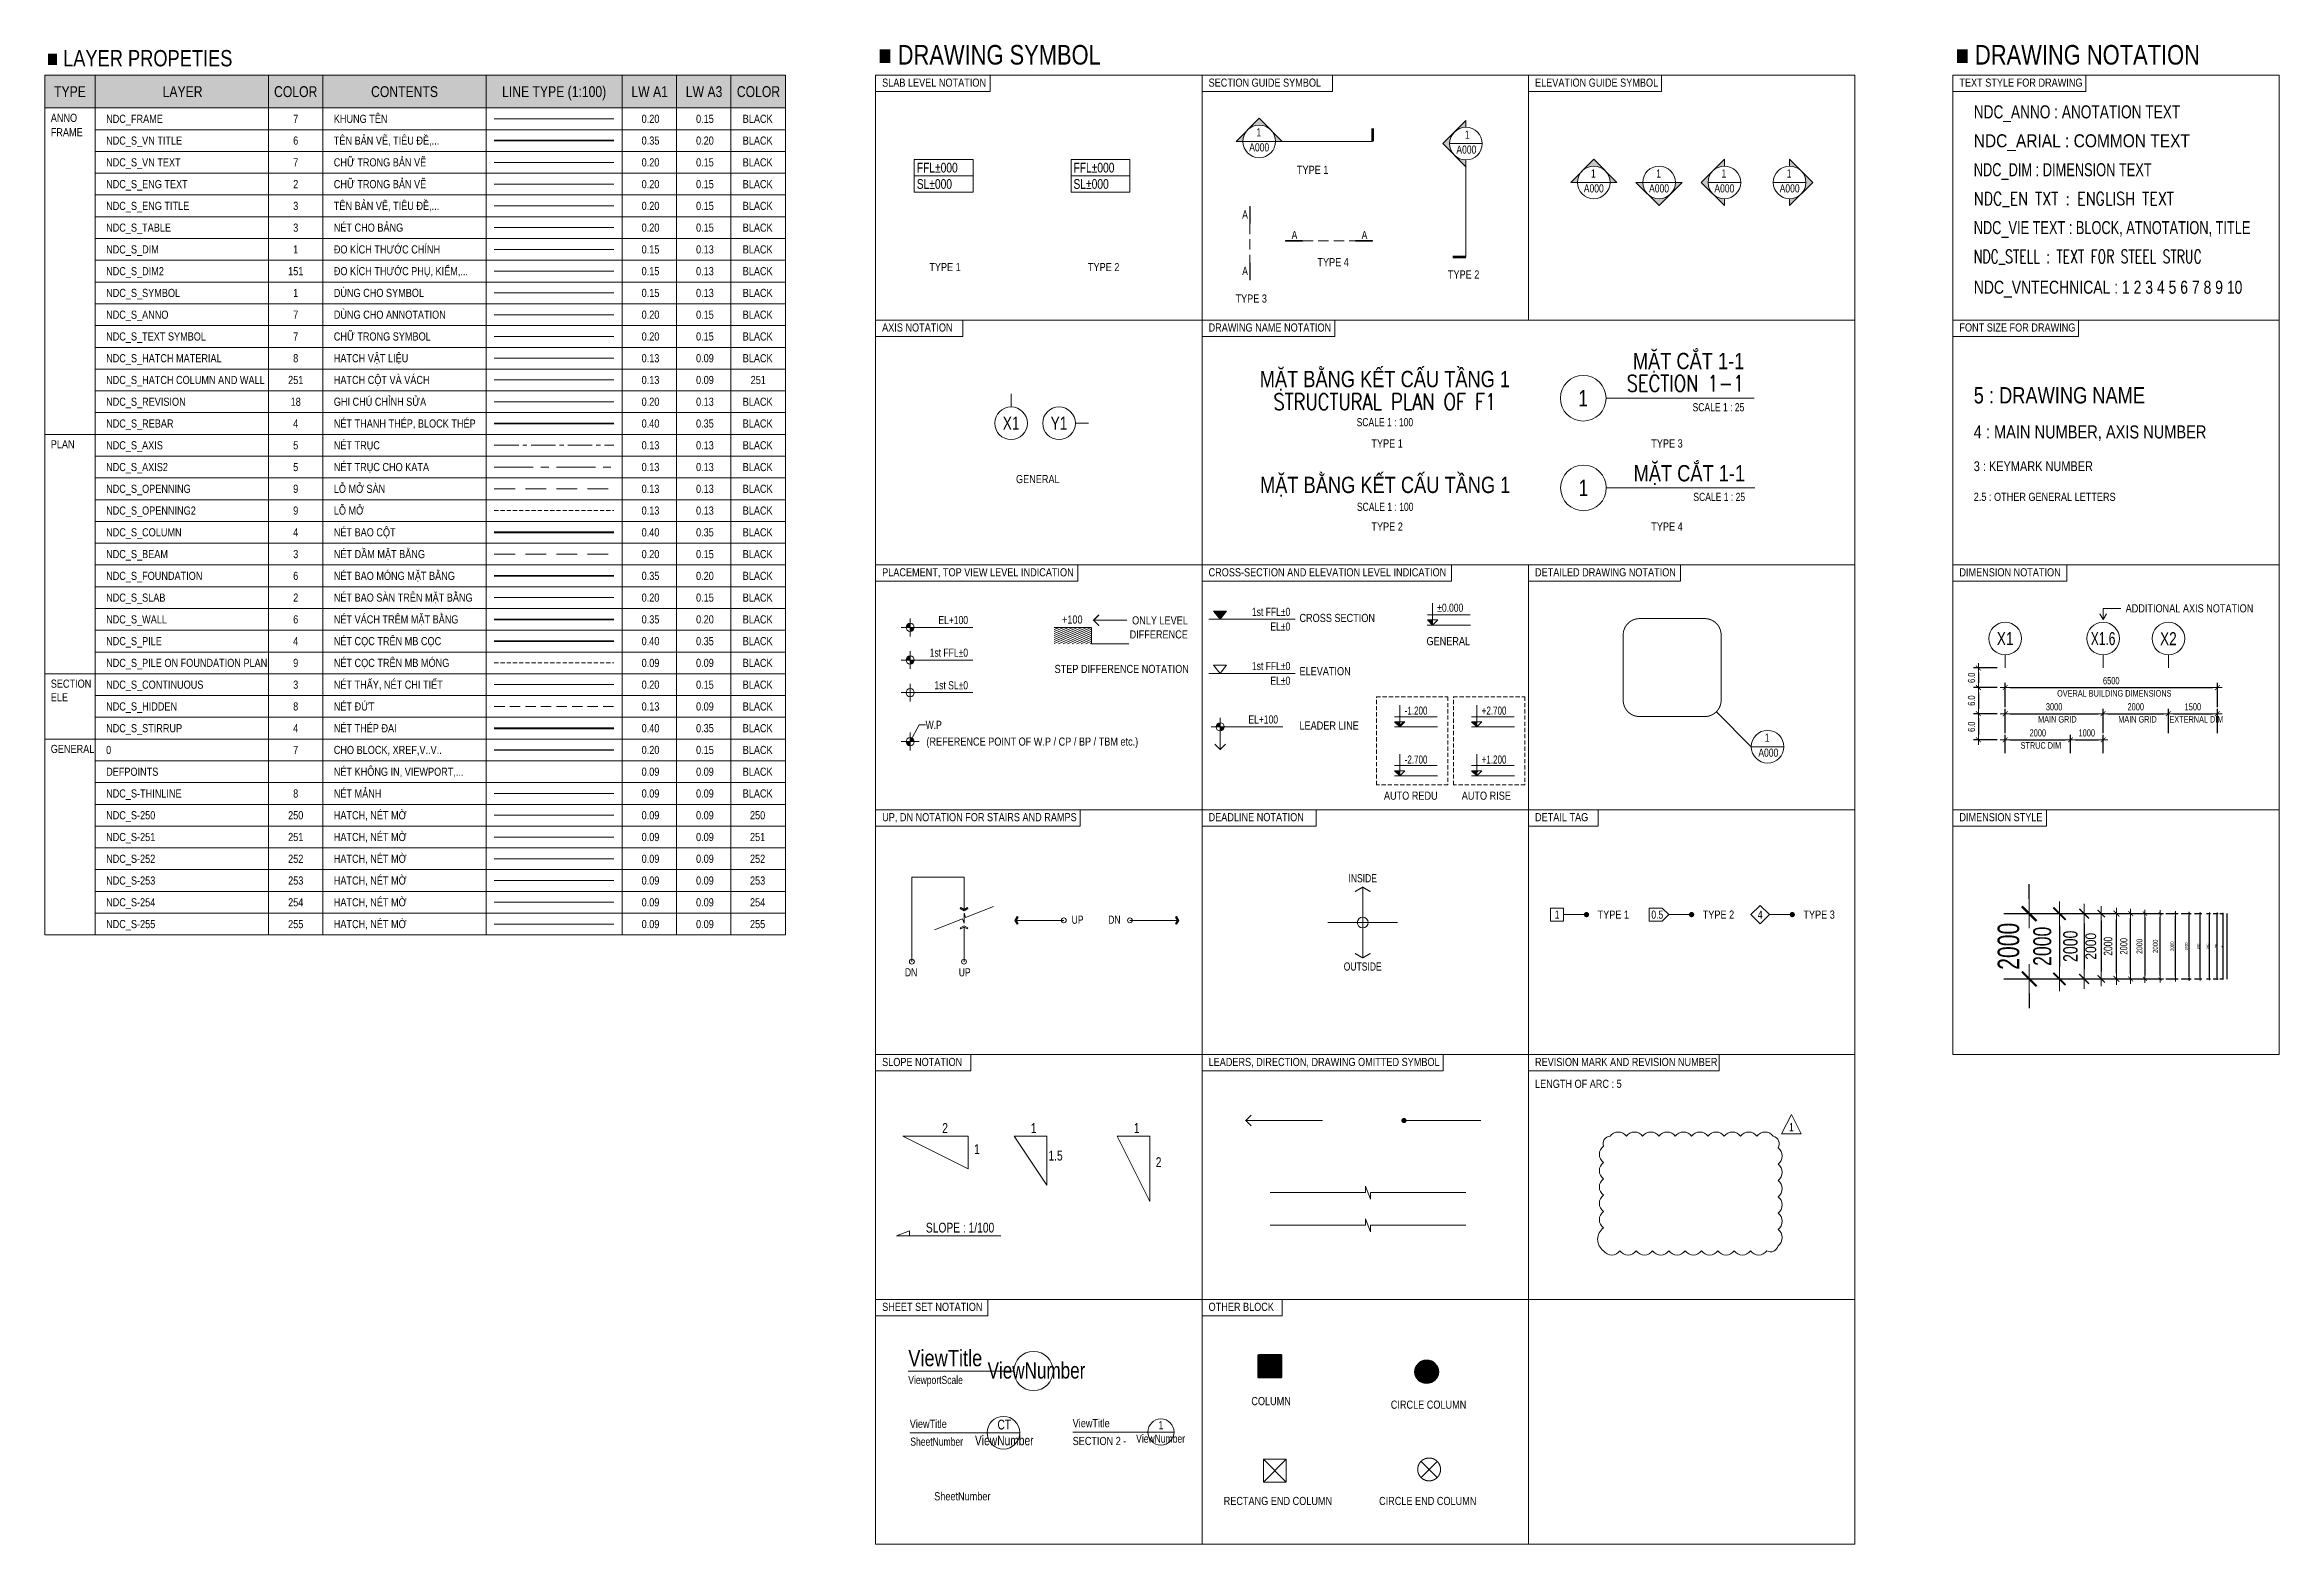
# Model space of a CAD drawing. Header units: millimetres. Extents: x -211477 to 1328726, y -15421 to 98394.
# Drawn here: x -211477 to -143023, y 52457 to 98394 of the extents above; entities that cross this region are included whole.
import ezdxf
from ezdxf.enums import TextEntityAlignment as Align

# ---------------------------------------------------------------- set-up
doc = ezdxf.new("R2010")
doc.units = ezdxf.units.MM
doc.header["$MEASUREMENT"] = 0
for name, pattern in [('CEN', [62, 60, -1, 0, -1]), ('CENTER', [50.8, 31.75, -6.35, 6.35, -6.35]), ('CENTER2', [1.125, 0.75, -0.125, 0.125, -0.125]), ('DASHED', [19.05, 12.7, -6.35]), ('DASHED2', [9.525, 6.35, -3.175]), ('HIDDEN', [9.525, 6.35, -3.175]), ('HIDDEN2', [4.7625, 3.175, -1.5875])]:
    doc.linetypes.add(name, pattern=pattern)
for name, color, linetype, lineweight in [('NDC_FRAME', 7, 'Continuous', 18), ('NDC_S-COLUMN', 4, 'Continuous', 40), ('NDC_S_250', 250, 'Continuous', 9), ('NDC_S_251', 251, 'Continuous', 9), ('NDC_S_252', 252, 'Continuous', 9), ('NDC_S_253', 253, 'Continuous', 9), ('NDC_S_254', 254, 'Continuous', 9), ('NDC_S_255', 255, 'Continuous', 9), ('NDC_S_ANNO', 7, 'Continuous', 20), ('NDC_S_AXIS', 5, 'CENTER2', 13), ('NDC_S_AXIS2', 5, 'CENTER', 13), ('NDC_S_BEAM', 3, 'HIDDEN', 20), ('NDC_S_CONTINUOUS', 3, 'Continuous', 20), ('NDC_S_DIM', 1, 'Continuous', 9), ('NDC_S_DIM2', 151, 'Continuous', 15), ('NDC_S_ENG TEXT', 2, 'Continuous', 20), ('NDC_S_ENG TITLE', 3, 'Continuous', 20), ('NDC_S_FOUNDATION', 6, 'Continuous', 35), ('NDC_S_HATCH COLUMN AND WALL', 251, 'Continuous', 13), ('NDC_S_HATCH MATERIAL', 8, 'Continuous', 13), ('NDC_S_HIDDEN', 8, 'HIDDEN2', 13), ('NDC_S_LEADER', 1, 'Continuous', 15), ('NDC_S_OPENING', 9, 'DASHED2', 13), ('NDC_S_OPENING2', 9, 'DASHED', 13), ('NDC_S_PILE', 4, 'Continuous', 35), ('NDC_S_PILE ON FOUNDATION PLAN', 9, 'DASHED', 9), ('NDC_S_REBAR', 4, 'Continuous', 35), ('NDC_S_SLAB', 2, 'Continuous', 20), ('NDC_S_STIRRUP', 4, 'Continuous', 40), ('NDC_S_SYMBOL', 1, 'Continuous', 15), ('NDC_S_TEXT SYMBOL', 7, 'Continuous', 20), ('NDC_S_THIN LINE', 8, 'Continuous', 9), ('NDC_S_VN TEXT', 7, 'Continuous', 20), ('NDC_S_VN TITLE', 6, 'Continuous', 35), ('NDC_S_WALL', 6, 'Continuous', 35), ('NDC_Table', 3, 'Continuous', 20)]:
    doc.layers.add(name, color=color, linetype=linetype, lineweight=lineweight)
doc.layers.add('NDC_S_REVISION', color=18, linetype='Continuous', lineweight=20, plot=False)
doc.styles.add('ARIAL', font='arial.ttf', dxfattribs={"width": 0.8})
doc.styles.add('kata_text', font='arial.ttf', dxfattribs={"width": 0.8})
doc.styles.add('NDC_ANNO', font='', dxfattribs={"width": 0.8})
doc.styles.add('NDC_ARIAL', font='arial.ttf', dxfattribs={"width": 0.85})
doc.styles.add('NDC_DIM', font='', dxfattribs={"width": 0.75})
doc.styles.add('NDC_EN TXT', font='romans.shx', dxfattribs={"width": 0.8})
doc.styles.add('NDC_STEEL', font='romans.shx', dxfattribs={"width": 0.8})
doc.styles.add('NDC_VIE TXT', font='arial.ttf', dxfattribs={"width": 0.8})
doc.styles.add('NDC_VNTEKNICAL', font='', dxfattribs={"width": 0.8})
doc.styles.get('NDC_ANNO').set_extended_font_data('Dotum')
doc.styles.get('NDC_DIM').set_extended_font_data('Dotum')
doc.styles.get('NDC_VNTEKNICAL').set_extended_font_data('.VnTeknical')
doc.dimstyles.new('NDC_dim_100', dxfattribs={"dimscale": 100, "dimtxt": 2.2, "dimasz": 1.5, "dimexe": 1.5, "dimexo": 2.5, "dimgap": 1, "dimtad": 1, "dimdec": 0, "dimzin": 0, "dimdsep": 46, "dimtxsty": 'NDC_DIM', "dimblk": 'DIMMARK', "dimcen": 0.09, "dimdle": 1.2, "dimclrd": 1, "dimclre": 1, "dimclrt": 3, "dimadec": 0, "dimazin": 0, "dimtfac": 1, "dimtdec": 0, "dimtix": 1, "dimtofl": 0, "dimtmove": 0, "dimatfit": 3, "dimfxl": 6, "dimfxlon": 1, "dimtolj": 1, "dimtzin": 0, "dimarcsym": 0})
doc.dimstyles.new('NDC_dim_120', dxfattribs={"dimscale": 120, "dimtxt": 2.2, "dimasz": 1.5, "dimexe": 1.5, "dimexo": 2.5, "dimgap": 1, "dimtad": 1, "dimdec": 0, "dimzin": 0, "dimdsep": 46, "dimtxsty": 'NDC_DIM', "dimblk": 'DIMMARK', "dimcen": 0.09, "dimdle": 1.2, "dimclrd": 1, "dimclre": 1, "dimclrt": 3, "dimadec": 0, "dimazin": 0, "dimtfac": 1, "dimtdec": 0, "dimtix": 1, "dimtofl": 0, "dimtmove": 0, "dimatfit": 3, "dimfxl": 6, "dimfxlon": 1, "dimtolj": 1, "dimtzin": 0, "dimarcsym": 0})
doc.dimstyles.new('NDC_dim_15', dxfattribs={"dimscale": 15, "dimtxt": 2.2, "dimasz": 1.5, "dimexe": 1.5, "dimexo": 2.5, "dimgap": 1, "dimtad": 1, "dimdec": 0, "dimzin": 0, "dimdsep": 46, "dimtxsty": 'NDC_DIM', "dimblk": 'DIMMARK', "dimcen": 0.09, "dimdle": 1.2, "dimclrd": 1, "dimclre": 1, "dimclrt": 3, "dimadec": 0, "dimazin": 0, "dimtfac": 1, "dimtdec": 0, "dimtix": 1, "dimtofl": 0, "dimtmove": 0, "dimatfit": 3, "dimfxl": 6, "dimfxlon": 1, "dimtolj": 1, "dimtzin": 0, "dimarcsym": 0})
doc.dimstyles.new('NDC_dim_150', dxfattribs={"dimscale": 150, "dimtxt": 2.2, "dimasz": 1.5, "dimexe": 1.5, "dimexo": 2.5, "dimgap": 1, "dimtad": 1, "dimdec": 0, "dimzin": 0, "dimdsep": 46, "dimtxsty": 'ARIAL', "dimblk": 'DIMMARK', "dimcen": 0.09, "dimdle": 1.2, "dimclrd": 1, "dimclre": 1, "dimclrt": 3, "dimadec": 0, "dimazin": 0, "dimtfac": 1, "dimtdec": 0, "dimtix": 1, "dimtofl": 0, "dimtmove": 0, "dimatfit": 3, "dimfxl": 4, "dimfxlon": 1, "dimtolj": 1, "dimtzin": 0, "dimarcsym": 0})
doc.dimstyles.new('NDC_dim_20', dxfattribs={"dimscale": 20, "dimtxt": 2.2, "dimasz": 1.5, "dimexe": 1.5, "dimexo": 2.5, "dimgap": 1, "dimtad": 1, "dimdec": 0, "dimzin": 0, "dimdsep": 46, "dimtxsty": 'NDC_DIM', "dimblk": 'DIMMARK', "dimcen": 0.09, "dimdle": 1.2, "dimclrd": 1, "dimclre": 1, "dimclrt": 3, "dimadec": 0, "dimazin": 0, "dimtfac": 1, "dimtdec": 0, "dimtix": 1, "dimtofl": 0, "dimtmove": 0, "dimatfit": 3, "dimfxl": 6, "dimfxlon": 1, "dimtolj": 1, "dimtzin": 0, "dimarcsym": 0})
doc.dimstyles.new('NDC_dim_200', dxfattribs={"dimscale": 200, "dimtxt": 2.2, "dimasz": 1.5, "dimexe": 1.5, "dimexo": 2.5, "dimgap": 1, "dimtad": 1, "dimdec": 0, "dimzin": 0, "dimdsep": 46, "dimtxsty": 'NDC_DIM', "dimblk": 'DIMMARK', "dimcen": 0.09, "dimdle": 1.2, "dimclrd": 1, "dimclre": 1, "dimclrt": 3, "dimadec": 0, "dimazin": 0, "dimtfac": 1, "dimtdec": 0, "dimtix": 1, "dimtofl": 0, "dimtmove": 0, "dimatfit": 3, "dimfxl": 6, "dimfxlon": 1, "dimtolj": 1, "dimtzin": 0, "dimarcsym": 0})
doc.dimstyles.new('NDC_dim_25', dxfattribs={"dimscale": 25, "dimtxt": 2.2, "dimasz": 1.5, "dimexe": 1.5, "dimexo": 2.5, "dimgap": 1, "dimtad": 1, "dimdec": 0, "dimzin": 0, "dimdsep": 46, "dimtxsty": 'ARIAL', "dimblk": 'DIMMARK', "dimcen": 0.09, "dimdle": 1.2, "dimclrd": 1, "dimclre": 1, "dimclrt": 3, "dimadec": 0, "dimazin": 0, "dimtfac": 1, "dimtdec": 0, "dimtix": 1, "dimtofl": 0, "dimtmove": 0, "dimatfit": 3, "dimfxl": 3.75, "dimfxlon": 1, "dimtolj": 1, "dimtzin": 0, "dimarcsym": 0})
doc.dimstyles.new('NDC_dim_250', dxfattribs={"dimscale": 250, "dimtxt": 2.2, "dimasz": 1.5, "dimexe": 1.5, "dimexo": 2.5, "dimgap": 1, "dimtad": 1, "dimdec": 0, "dimzin": 0, "dimdsep": 46, "dimtxsty": 'NDC_DIM', "dimblk": 'DIMMARK', "dimcen": 0.09, "dimdle": 1.2, "dimclrd": 1, "dimclre": 1, "dimclrt": 3, "dimadec": 0, "dimazin": 0, "dimtfac": 1, "dimtdec": 0, "dimtix": 1, "dimtofl": 0, "dimtmove": 0, "dimatfit": 3, "dimfxl": 6, "dimfxlon": 1, "dimtolj": 1, "dimtzin": 0, "dimarcsym": 0})
doc.dimstyles.new('NDC_dim_30', dxfattribs={"dimscale": 30, "dimtxt": 2.2, "dimasz": 1.5, "dimexe": 1.5, "dimexo": 2.5, "dimgap": 1, "dimtad": 1, "dimdec": 0, "dimzin": 0, "dimdsep": 46, "dimtxsty": 'NDC_DIM', "dimblk": 'DIMMARK', "dimcen": 0.09, "dimdle": 1.2, "dimclrd": 1, "dimclre": 1, "dimclrt": 3, "dimadec": 0, "dimazin": 0, "dimtfac": 1, "dimtdec": 0, "dimtix": 1, "dimtofl": 0, "dimtmove": 0, "dimatfit": 3, "dimfxl": 6, "dimfxlon": 1, "dimtolj": 1, "dimtzin": 0, "dimarcsym": 0})
doc.dimstyles.new('NDC_dim_300', dxfattribs={"dimscale": 300, "dimtxt": 2.2, "dimasz": 1.5, "dimexe": 1.5, "dimexo": 2.5, "dimgap": 1, "dimtad": 1, "dimdec": 0, "dimzin": 0, "dimdsep": 46, "dimtxsty": 'NDC_DIM', "dimblk": 'DIMMARK', "dimcen": 0.09, "dimdle": 1.2, "dimclrd": 1, "dimclre": 1, "dimclrt": 3, "dimadec": 0, "dimazin": 0, "dimtfac": 1, "dimtdec": 0, "dimtix": 1, "dimtofl": 0, "dimtmove": 0, "dimatfit": 3, "dimfxl": 6, "dimfxlon": 1, "dimtolj": 1, "dimtzin": 0, "dimarcsym": 0})
doc.dimstyles.new('NDC_dim_40', dxfattribs={"dimscale": 40, "dimtxt": 2.2, "dimasz": 1.5, "dimexe": 1.5, "dimexo": 2.5, "dimgap": 1, "dimtad": 1, "dimdec": 0, "dimzin": 0, "dimdsep": 46, "dimtxsty": 'NDC_DIM', "dimblk": 'DIMMARK', "dimcen": 0.09, "dimdle": 1.2, "dimclrd": 1, "dimclre": 1, "dimclrt": 3, "dimadec": 0, "dimazin": 0, "dimtfac": 1, "dimtdec": 0, "dimtix": 1, "dimtofl": 0, "dimtmove": 0, "dimatfit": 3, "dimfxl": 6, "dimfxlon": 1, "dimtolj": 1, "dimtzin": 0, "dimarcsym": 0})
doc.dimstyles.new('NDC_dim_50', dxfattribs={"dimscale": 50, "dimtxt": 2.2, "dimasz": 1.5, "dimexe": 1.5, "dimexo": 2.5, "dimgap": 1, "dimtad": 1, "dimdec": 0, "dimzin": 0, "dimdsep": 46, "dimtxsty": 'NDC_DIM', "dimblk": 'DIMMARK', "dimcen": 0.09, "dimdle": 1.2, "dimclrd": 1, "dimclre": 1, "dimclrt": 3, "dimadec": 0, "dimazin": 0, "dimtfac": 1, "dimtdec": 0, "dimtix": 1, "dimtofl": 0, "dimtmove": 0, "dimatfit": 3, "dimfxl": 6, "dimfxlon": 1, "dimtolj": 1, "dimtzin": 0, "dimarcsym": 0})
doc.dimstyles.new('NDC_dim_70', dxfattribs={"dimscale": 70, "dimtxt": 2.2, "dimasz": 1.5, "dimexe": 1.5, "dimexo": 2.5, "dimgap": 1, "dimtad": 1, "dimdec": 0, "dimzin": 0, "dimdsep": 46, "dimtxsty": 'NDC_DIM', "dimblk": 'DIMMARK', "dimcen": 0.09, "dimdle": 1.2, "dimclrd": 1, "dimclre": 1, "dimclrt": 3, "dimadec": 0, "dimazin": 0, "dimtfac": 1, "dimtdec": 0, "dimtix": 1, "dimtofl": 0, "dimtmove": 0, "dimatfit": 3, "dimfxl": 6, "dimfxlon": 1, "dimtolj": 1, "dimtzin": 0, "dimarcsym": 0})
doc.dimstyles.new('NDC_dim_80', dxfattribs={"dimscale": 80, "dimtxt": 2.2, "dimasz": 1.5, "dimexe": 1.5, "dimexo": 2.5, "dimgap": 1, "dimtad": 1, "dimdec": 0, "dimzin": 0, "dimdsep": 46, "dimtxsty": 'NDC_DIM', "dimblk": 'DIMMARK', "dimcen": 0.09, "dimdle": 1.2, "dimclrd": 1, "dimclre": 1, "dimclrt": 3, "dimadec": 0, "dimazin": 0, "dimtfac": 1, "dimtdec": 0, "dimtix": 1, "dimtofl": 0, "dimtmove": 0, "dimatfit": 3, "dimfxl": 6, "dimfxlon": 1, "dimtolj": 1, "dimtzin": 0, "dimarcsym": 0})
doc.dimstyles.new('NDC_dim_iso', dxfattribs={"dimtxt": 2.2, "dimasz": 1, "dimexe": 1.5, "dimexo": 2.5, "dimgap": 1, "dimtad": 1, "dimdec": 0, "dimzin": 0, "dimdsep": 46, "dimtxsty": 'NDC_DIM', "dimblk": 'DIMMARK', "dimcen": 0.09, "dimdle": 1.2, "dimclrd": 1, "dimclre": 1, "dimclrt": 3, "dimadec": 0, "dimazin": 0, "dimtfac": 1, "dimtdec": 0, "dimtix": 1, "dimtofl": 0, "dimtmove": 0, "dimatfit": 3, "dimfxl": 6, "dimfxlon": 1, "dimtolj": 1, "dimtzin": 0, "dimarcsym": 0})

msp = doc.modelspace()

# ---------------------------------------------------------------- texts
at = {"style": 'NDC_VIE TXT', "width": 0.8}
msp.add_text('7', height=250, dxfattribs=at).set_placement((-203787.1, 76790.2), align=Align.MIDDLE_CENTER)
at = {"layer": 'NDC_FRAME', "style": 'NDC_VIE TXT', "width": 0.8}
msp.add_text('7', height=250, dxfattribs=at).set_placement((-203787.1, 96123.5), align=Align.MIDDLE_CENTER)
at = {"layer": 'NDC_S-COLUMN', "style": 'NDC_VIE TXT', "width": 0.8}
msp.add_text('4', height=250, dxfattribs=at).set_placement((-203787.1, 83456.8), align=Align.MIDDLE_CENTER)
at = {"layer": 'NDC_S_250', "style": 'NDC_VIE TXT', "width": 0.8}
msp.add_text('250', height=250, dxfattribs=at).set_placement((-203787.1, 74790.2), align=Align.MIDDLE_CENTER)
at = {"layer": 'NDC_S_251', "style": 'NDC_VIE TXT', "width": 0.8}
msp.add_text('251', height=250, dxfattribs=at).set_placement((-203787.1, 74123.5), align=Align.MIDDLE_CENTER)
at = {"layer": 'NDC_S_252', "style": 'NDC_VIE TXT', "width": 0.8}
msp.add_text('252', height=250, dxfattribs=at).set_placement((-203787.1, 73456.8), align=Align.MIDDLE_CENTER)
at = {"layer": 'NDC_S_253', "style": 'NDC_VIE TXT', "width": 0.8}
msp.add_text('253', height=250, dxfattribs=at).set_placement((-203787.1, 72790.2), align=Align.MIDDLE_CENTER)
at = {"layer": 'NDC_S_254', "style": 'NDC_VIE TXT', "width": 0.8}
msp.add_text('254', height=250, dxfattribs=at).set_placement((-203787.1, 72123.5), align=Align.MIDDLE_CENTER)
at = {"layer": 'NDC_S_255', "style": 'NDC_VIE TXT', "width": 0.8}
msp.add_text('255', height=250, dxfattribs=at).set_placement((-203787.1, 71456.8), align=Align.MIDDLE_CENTER)
at = {"layer": 'NDC_S_ANNO', "style": 'NDC_VIE TXT', "width": 0.8}
msp.add_text('7', height=250, dxfattribs=at).set_placement((-203787.1, 90123.5), align=Align.MIDDLE_CENTER)
at = {"layer": 'NDC_S_ANNO', "style": 'NDC_ANNO', "width": 0.8}
for s, p in [('EL+100', (-183190.7, 80770.6)), ('1st FFL%%P0', (-183190.7, 79770.6)), ('1st SL%%P0', (-183190.7, 78770.6))]:
    msp.add_text(s, height=250, dxfattribs=at).set_placement(p, align=Align.MIDDLE_RIGHT)
msp.add_text('W.P', height=250, dxfattribs=at).set_placement((-184490.7, 77559.6), align=Align.MIDDLE_LEFT)
at = {"layer": 'NDC_S_AXIS', "style": 'NDC_VIE TXT', "width": 0.8}
msp.add_text('5', height=250, dxfattribs=at).set_placement((-203787.1, 86123.5), align=Align.MIDDLE_CENTER)
at = {"layer": 'NDC_S_AXIS2', "style": 'NDC_VIE TXT', "width": 0.8}
msp.add_text('5', height=250, dxfattribs=at).set_placement((-203787.1, 85456.8), align=Align.MIDDLE_CENTER)
at = {"layer": 'NDC_S_BEAM', "style": 'NDC_VIE TXT', "width": 0.8}
msp.add_text('3', height=250, dxfattribs=at).set_placement((-203787.1, 82790.2), align=Align.MIDDLE_CENTER)
at = {"layer": 'NDC_S_CONTINUOUS', "style": 'NDC_VIE TXT', "width": 0.8}
msp.add_text('3', height=250, dxfattribs=at).set_placement((-203787.1, 78790.2), align=Align.MIDDLE_CENTER)
at = {"layer": 'NDC_S_DIM', "style": 'NDC_VIE TXT', "width": 0.8}
msp.add_text('1', height=250, dxfattribs=at).set_placement((-203787.1, 92123.5), align=Align.MIDDLE_CENTER)
at = {"layer": 'NDC_S_DIM2', "style": 'NDC_VIE TXT', "width": 0.8}
msp.add_text('151', height=250, dxfattribs=at).set_placement((-203787.1, 91456.8), align=Align.MIDDLE_CENTER)
at = {"layer": 'NDC_S_ENG TEXT', "style": 'NDC_VIE TXT', "width": 0.8}
msp.add_text('2', height=250, dxfattribs=at).set_placement((-203787.1, 94123.5), align=Align.MIDDLE_CENTER)
at = {"layer": 'NDC_S_ENG TITLE', "style": 'NDC_VIE TXT', "width": 0.8}
msp.add_text('3', height=250, dxfattribs=at).set_placement((-203787.1, 93456.8), align=Align.MIDDLE_CENTER)
at = {"layer": 'NDC_S_FOUNDATION', "style": 'NDC_VIE TXT', "width": 0.8}
msp.add_text('6', height=250, dxfattribs=at).set_placement((-203787.1, 82123.5), align=Align.MIDDLE_CENTER)
at = {"layer": 'NDC_S_HATCH COLUMN AND WALL', "style": 'NDC_VIE TXT', "width": 0.8}
msp.add_text('251', height=250, dxfattribs=at).set_placement((-203787.1, 88123.5), align=Align.MIDDLE_CENTER)
at = {"layer": 'NDC_S_HATCH MATERIAL', "style": 'NDC_VIE TXT', "width": 0.8}
msp.add_text('8', height=250, dxfattribs=at).set_placement((-203787.1, 88790.2), align=Align.MIDDLE_CENTER)
at = {"layer": 'NDC_S_HIDDEN', "style": 'NDC_VIE TXT', "width": 0.8}
msp.add_text('8', height=250, dxfattribs=at).set_placement((-203787.1, 78123.5), align=Align.MIDDLE_CENTER)
at = {"layer": 'NDC_S_LEADER', "style": 'NDC_VIE TXT', "width": 0.8}
msp.add_text('1', height=250, dxfattribs=at).set_placement((-203787.1, 90790.2), align=Align.MIDDLE_CENTER)
at = {"layer": 'NDC_S_OPENING', "style": 'NDC_VIE TXT', "width": 0.8}
msp.add_text('9', height=250, dxfattribs=at).set_placement((-203787.1, 84790.2), align=Align.MIDDLE_CENTER)
at = {"layer": 'NDC_S_OPENING2', "style": 'NDC_VIE TXT', "width": 0.8}
msp.add_text('9', height=250, dxfattribs=at).set_placement((-203787.1, 84123.5), align=Align.MIDDLE_CENTER)
at = {"layer": 'NDC_S_PILE', "style": 'NDC_VIE TXT', "width": 0.8}
msp.add_text('4', height=250, dxfattribs=at).set_placement((-203787.1, 80123.5), align=Align.MIDDLE_CENTER)
at = {"layer": 'NDC_S_PILE ON FOUNDATION PLAN', "style": 'NDC_VIE TXT', "width": 0.8}
msp.add_text('9', height=250, dxfattribs=at).set_placement((-203787.1, 79456.8), align=Align.MIDDLE_CENTER)
at = {"layer": 'NDC_S_REBAR', "style": 'NDC_VIE TXT', "width": 0.8}
msp.add_text('4', height=250, dxfattribs=at).set_placement((-203787.1, 86790.2), align=Align.MIDDLE_CENTER)
at = {"layer": 'NDC_S_REVISION', "style": 'NDC_VIE TXT', "width": 0.8}
msp.add_text('18', height=250, dxfattribs=at).set_placement((-203787.1, 87456.8), align=Align.MIDDLE_CENTER)
at = {"layer": 'NDC_S_REVISION', "style": 'NDC_ANNO', "width": 0.8}
msp.add_text('1', height=250, dxfattribs=at).set_placement((-157969.6, 65234.7), align=Align.MIDDLE)
at = {"layer": 'NDC_S_SLAB', "style": 'NDC_VIE TXT', "width": 0.8}
msp.add_text('2', height=250, dxfattribs=at).set_placement((-203787.1, 81456.8), align=Align.MIDDLE_CENTER)
at = {"layer": 'NDC_S_STIRRUP', "style": 'NDC_VIE TXT', "width": 0.8}
msp.add_text('4', height=250, dxfattribs=at).set_placement((-203787.1, 77456.8), align=Align.MIDDLE_CENTER)
at = {"layer": 'NDC_S_TEXT SYMBOL', "width": 0.8}
for s, height, style, p in [('A000', 250, 'NDC_ANNO', (-174272.2, 95249.8)), ('A000', 250, 'NDC_ANNO', (-167926.5, 95180.5)), ('A000', 250, 'NDC_ANNO', (-164023.2, 93992.6)), ('A000', 250, 'NDC_ANNO', (-162023.2, 93992.6)), ('A000', 250, 'NDC_ANNO', (-160023.2, 93992.6)), ('A000', 250, 'NDC_ANNO', (-158023.2, 93992.6)), ('7', 250, 'NDC_VIE TXT', (-203787.1, 89456.8)), ('INSIDE', 250, 'NDC_ANNO', (-171102, 72860.8)), ('1', 250, 'NDC_ANNO', (-165146.2, 71746.2)), ('0.5', 250, 'NDC_ANNO', (-162077, 71746.2)), ('4', 250, 'NDC_ANNO', (-158924.9, 71746.2)), ('OUTSIDE', 250, 'NDC_ANNO', (-171102, 70155.8)), ('2 ', 300, 'NDC_ANNO', (-183850.2, 65209.2)), ('1', 300, 'NDC_ANNO', (-181180.6, 65209.2)), ('1', 300, 'NDC_ANNO', (-178024.4, 65209.2)), ('1', 300, 'NDC_ANNO', (-182917, 64563)), ('1.5', 300, 'NDC_ANNO', (-180510.5, 64363)), ('2', 300, 'NDC_ANNO', (-177354.3, 64163))]:
    msp.add_text(s, height=height, dxfattribs=dict(at, style=style)).set_placement(p, align=Align.MIDDLE_CENTER)
at = {"layer": 'NDC_S_TEXT SYMBOL', "style": 'NDC_ANNO', "width": 0.8}
for s, height, p in [('1', 250, (-174359.3, 95707.9)), ('1', 250, (-167972.5, 95638.6)), ('FFL%%P000', 300, (-184761.9, 94627.8)), ('FFL%%P000', 300, (-179961.4, 94627.8)), ('1', 250, (-164110.3, 94450.8)), ('1', 250, (-162110.3, 94450.8)), ('1', 250, (-160110.3, 94450.8)), ('1', 250, (-158110.3, 94450.8)), ('SL%%P000', 300, (-184761.9, 94127.8)), ('SL%%P000', 300, (-179961.4, 94127.8)), ('1', 250, (-158786, 77165.1)), ('UP', 250, (-180018.2, 71590.6)), ('DN', 250, (-178897, 71590.6)), (' DN', 250, (-185197.9, 69978.9)), ('UP', 250, (-183476.9, 69978.9))]:
    msp.add_text(s, height=height, dxfattribs=at).set_placement(p, align=Align.MIDDLE_LEFT)
for s, height, p in [('1st FFL%%P0', 250, (-173319.2, 81019.9)), ('EL%%P0', 250, (-173319.2, 80569.9)), ('1st FFL%%P0', 250, (-173319.2, 79361.6)), ('EL%%P0', 250, (-173319.2, 78911.6)), ('EL+100', 250, (-173694.2, 77724.5)), ('SLOPE : 1/100', 300, (-182388.8, 62157.2))]:
    msp.add_text(s, height=height, dxfattribs=at).set_placement(p, align=Align.MIDDLE_RIGHT)
msp.add_text('A000', height=250, dxfattribs=at).set_placement((-158675.8, 76707), align=Align.MIDDLE)
at = {"layer": 'NDC_S_THIN LINE', "style": 'NDC_VIE TXT', "width": 0.8}
msp.add_text('8', height=250, dxfattribs=at).set_placement((-203787.1, 75456.8), align=Align.MIDDLE_CENTER)
at = {"layer": 'NDC_S_VN TEXT', "color": 3, "style": 'NDC_VIE TXT'}
for s, height, width, p in [('■ LAYER PROPETIES', 500, 0.8, (-211404.9, 97980.6)), ('■ DRAWING SYMBOL ', 600, 0.8, (-185936.9, 98085.3)), ('■ DRAWING NOTATION', 600, 0.8, (-152936.9, 98085.3)), ('SLAB LEVEL NOTATION', 250, 0.8, (-185823.2, 97231.8)), ('SECTION GUIDE SYMBOL', 250, 0.8, (-175823.2, 97231.8)), ('ELEVATION GUIDE SYMBOL', 250, 0.8, (-165823.2, 97231.8)), ('TEXT STYLE FOR DRAWING', 250, 0.8, (-152823.2, 97231.8)), ('ANNO', 250, 0.8, (-211291, 96154.5)), ('FRAME', 250, 0.8, (-211291, 95712.7)), ('NDC_FRAME', 250, 0.8, (-209595.1, 96123.5)), ('KHUNG TÊN', 250, 0.8, (-202620.4, 96123.5)), ('0.20', 250, 0.8, (-193190.5, 96123.5)), ('0.15', 250, 0.8, (-191523.8, 96123.5)), ('BLACK', 250, 0.8, (-190093.5, 96123.5)), ('NDC_S_VN TITLE', 250, 0.8, (-209595.1, 95456.8)), ('TÊN BẢN VẼ, TIÊU ĐỀ,...', 250, 0.8, (-202620.4, 95456.8)), ('0.35', 250, 0.8, (-193190.5, 95456.8)), ('0.20', 250, 0.8, (-191523.8, 95456.8)), ('BLACK', 250, 0.8, (-190093.5, 95456.8)), ('NDC_S_VN TEXT', 250, 0.8, (-209595.1, 94790.2)), ('CHỮ TRONG BẢN VẼ', 250, 0.8, (-202620.4, 94790.2)), ('0.20', 250, 0.8, (-193190.5, 94790.2)), ('0.15', 250, 0.8, (-191523.8, 94790.2)), ('BLACK', 250, 0.8, (-190093.5, 94790.2)), ('TYPE 1', 250, 0.8, (-173116, 94559.9)), ('NDC_S_ENG TEXT', 250, 0.8, (-209595.1, 94123.5)), ('CHỮ TRONG BẢN VẼ', 250, 0.8, (-202620.4, 94123.5)), ('0.20', 250, 0.8, (-193190.5, 94123.5)), ('0.15', 250, 0.8, (-191523.8, 94123.5)), ('BLACK', 250, 0.8, (-190093.5, 94123.5)), ('NDC_S_ENG TITLE', 250, 0.8, (-209595.1, 93456.8)), ('TÊN BẢN VẼ, TIÊU ĐỀ,...', 250, 0.8, (-202620.4, 93456.8)), ('0.20', 250, 0.8, (-193190.5, 93456.8)), ('0.15', 250, 0.8, (-191523.8, 93456.8)), ('BLACK', 250, 0.8, (-190093.5, 93456.8)), ('NDC_S_TABLE', 250, 0.8, (-209595.1, 92790.2)), ('NÉT CHO BẢNG', 250, 0.8, (-202620.4, 92790.2)), ('0.20', 250, 0.8, (-193190.5, 92790.2)), ('0.15', 250, 0.8, (-191523.8, 92790.2)), ('BLACK', 250, 0.8, (-190093.5, 92790.2)), ('NDC_S_DIM', 250, 0.8, (-209595.1, 92123.5)), ('ĐO KÍCH THƯỚC CHÍNH ', 250, 0.8, (-202620.4, 92123.5)), ('0.15', 250, 0.8, (-193190.5, 92123.5)), ('0.13', 250, 0.8, (-191523.8, 92123.5)), ('BLACK', 250, 0.8, (-190093.5, 92123.5)), ('TYPE 4', 250, 0.8, (-172488.7, 91732.1)), ('NDC_S_DIM2', 250, 0.8, (-209595.1, 91456.8)), ('ĐO KÍCH THƯỚC PHỤ, KIỂM,...', 250, 0.8, (-202620.4, 91456.8)), ('0.15', 250, 0.8, (-193190.5, 91456.8)), ('0.13', 250, 0.8, (-191523.8, 91456.8)), ('BLACK', 250, 0.8, (-190093.5, 91456.8)), ('TYPE 1', 250, 0.8, (-184378, 91581.8)), ('TYPE 2', 250, 0.8, (-179519, 91581.8)), ('TYPE 2', 250, 0.8, (-168491.4, 91355.8)), ('NDC_S_SYMBOL', 250, 0.8, (-209595.1, 90790.2)), ('DÙNG CHO SYMBOL', 250, 0.8, (-202620.4, 90790.2)), ('0.15', 250, 0.8, (-193190.5, 90790.2)), ('0.13', 250, 0.8, (-191523.8, 90790.2)), ('BLACK', 250, 0.8, (-190093.5, 90790.2)), ('TYPE 3', 250, 0.8, (-174997.8, 90617.6)), ('NDC_S_ANNO', 250, 0.8, (-209595.1, 90123.5)), ('DÙNG CHO ANNOTATION', 250, 0.8, (-202620.4, 90123.5)), ('0.20', 250, 0.8, (-193190.5, 90123.5)), ('0.15', 250, 0.8, (-191523.8, 90123.5)), ('BLACK', 250, 0.8, (-190093.5, 90123.5)), ('AXIS NOTATION', 250, 0.8, (-185823.2, 89731.8)), ('DRAWING NAME NOTATION', 250, 0.8, (-175823.2, 89731.8)), ('FONT SIZE FOR DRAWING', 250, 0.8, (-152823.2, 89731.8)), ('NDC_S_TEXT SYMBOL', 250, 0.8, (-209595.1, 89456.8)), ('CHỮ TRONG SYMBOL', 250, 0.8, (-202620.4, 89456.8)), ('0.20', 250, 0.8, (-193190.5, 89456.8)), ('0.15', 250, 0.8, (-191523.8, 89456.8)), ('BLACK', 250, 0.8, (-190093.5, 89456.8)), ('NDC_S_HATCH MATERIAL', 250, 0.8, (-209595.1, 88790.2)), ('HATCH VẬT LIỆU', 250, 0.8, (-202620.4, 88790.2)), ('HATCH CỘT VÀ VÁCH', 250, 0.8, (-202620.4, 88123.5)), ('0.13', 250, 0.8, (-193190.5, 88790.2)), ('0.09', 250, 0.8, (-191523.8, 88790.2)), ('BLACK', 250, 0.8, (-190093.5, 88790.2)), ('NDC_S_HATCH COLUMN AND WALL', 250, 0.8, (-209595.1, 88123.5)), ('GHI CHÚ CHỈNH SỬA', 250, 0.8, (-202620.4, 87456.8)), ('0.13', 250, 0.8, (-193190.5, 88123.5)), ('0.09', 250, 0.8, (-191523.8, 88123.5)), ('251', 250, 0.8, (-189850.6, 88123.5)), ('NDC_S_REVISION', 250, 0.8, (-209595.1, 87456.8)), ('NÉT THANH THÉP, BLOCK THÉP', 250, 0.8, (-202620.4, 86790.2)), ('0.20', 250, 0.8, (-193190.5, 87456.8)), ('0.13', 250, 0.8, (-191523.8, 87456.8)), ('BLACK', 250, 0.8, (-190093.5, 87456.8)), ('PLAN', 250, 0.8, (-211291, 86154.5)), ('NDC_S_REBAR', 250, 0.8, (-209595.1, 86790.2)), ('NDC_S_AXIS', 250, 0.8, (-209595.1, 86123.5)), ('NÉT TRỤC', 250, 0.8, (-202620.4, 86123.5)), ('0.40', 250, 0.8, (-193190.5, 86790.2)), ('0.13', 250, 0.8, (-193190.5, 86123.5)), ('0.35', 250, 0.8, (-191523.8, 86790.2)), ('0.13', 250, 0.8, (-191523.8, 86123.5)), ('BLACK', 250, 0.8, (-190093.5, 86790.2)), ('BLACK', 250, 0.8, (-190093.5, 86123.5)), ('TYPE 1', 250, 0.8, (-170835.2, 86180.1)), ('TYPE 3', 250, 0.8, (-162261.8, 86180.1)), ('NDC_S_AXIS2', 250, 0.8, (-209595.1, 85456.8)), ('NÉT TRỤC CHO KATA', 250, 0.8, (-202620.4, 85456.8)), ('0.13', 250, 0.8, (-193190.5, 85456.8)), ('0.13', 250, 0.8, (-191523.8, 85456.8)), ('BLACK', 250, 0.8, (-190093.5, 85456.8)), ('NDC_S_OPENNING', 250, 0.8, (-209595.1, 84790.2)), ('LỖ MỞ SÀN', 250, 0.8, (-202620.4, 84790.2)), ('0.13', 250, 0.8, (-193190.5, 84790.2)), ('0.13', 250, 0.8, (-191523.8, 84790.2)), ('BLACK', 250, 0.8, (-190093.5, 84790.2)), ('GENERAL', 250, 0.8, (-181721.6, 85088.2)), ('NDC_S_OPENNING2', 250, 0.8, (-209595.1, 84123.5)), ('LỖ MỞ', 250, 0.8, (-202620.4, 84123.5)), ('0.13', 250, 0.8, (-193190.5, 84123.5)), ('0.13', 250, 0.8, (-191523.8, 84123.5)), ('BLACK', 250, 0.8, (-190093.5, 84123.5)), ('NDC_S_COLUMN', 250, 0.8, (-209595.1, 83456.8)), ('NÉT BAO CỘT', 250, 0.8, (-202620.4, 83456.8)), ('0.40', 250, 0.8, (-193190.5, 83456.8)), ('0.35', 250, 0.8, (-191523.8, 83456.8)), ('BLACK', 250, 0.8, (-190093.5, 83456.8)), ('TYPE 2', 250, 0.8, (-170835.2, 83632.7)), ('TYPE 4', 250, 0.8, (-162261.8, 83632.7)), ('NDC_S_BEAM', 250, 0.8, (-209595.1, 82790.2)), ('NÉT DẦM MẶT BẰNG', 250, 0.8, (-202620.4, 82790.2)), ('0.20', 250, 0.8, (-193190.5, 82790.2)), ('0.15', 250, 0.8, (-191523.8, 82790.2)), ('BLACK', 250, 0.8, (-190093.5, 82790.2)), ('NDC_S_FOUNDATION', 250, 0.8, (-209595.1, 82123.5)), ('NÉT BAO MÓNG MẶT BẰNG', 250, 0.8, (-202620.4, 82123.5)), ('0.35', 250, 0.8, (-193190.5, 82123.5)), ('0.20', 250, 0.8, (-191523.8, 82123.5)), ('BLACK', 250, 0.8, (-190093.5, 82123.5)), ('PLACEMENT, TOP VIEW LEVEL INDICATION', 250, 0.8, (-185823.2, 82231.8)), ('CROSS-SECTION AND ELEVATION LEVEL INDICATION', 250, 0.8, (-175823.2, 82231.8)), ('DETAILED DRAWING NOTATION', 250, 0.8, (-165823.2, 82231.8)), ('DIMENSION NOTATION', 250, 0.8, (-152823.2, 82231.8)), ('NDC_S_SLAB', 250, 0.8, (-209595.1, 81456.8)), ('NÉT BAO SÀN TRÊN MẶT BẰNG', 250, 0.8, (-202620.4, 81456.8)), ('0.20', 250, 0.8, (-193190.5, 81456.8)), ('0.15', 250, 0.8, (-191523.8, 81456.8)), ('BLACK', 250, 0.8, (-190093.5, 81456.8)), ('NDC_S_WALL', 250, 0.8, (-209595.1, 80790.2)), ('NÉT VÁCH TRÊM MẶT BẰNG', 250, 0.8, (-202620.4, 80790.2)), ('0.35', 250, 0.8, (-193190.5, 80790.2)), ('0.20', 250, 0.8, (-191523.8, 80790.2)), ('BLACK', 250, 0.8, (-190093.5, 80790.2)), ('CROSS SECTION', 250, 0.8, (-173038.3, 80834.1)), ('ADDITIONAL AXIS NOTATION', 250, 0.8, (-147730.3, 81128.4)), ('NDC_S_PILE', 250, 0.8, (-209595.1, 80123.5)), ('NÉT CỌC TRÊN MB CỌC', 250, 0.8, (-202620.4, 80123.5)), ('0.40', 250, 0.8, (-193190.5, 80123.5)), ('0.35', 250, 0.8, (-191523.8, 80123.5)), ('BLACK', 250, 0.8, (-190093.5, 80123.5)), ('GENERAL', 250, 0.8, (-169147.5, 80122.8)), ('NDC_S_PILE ON FOUNDATION PLAN', 250, 0.8, (-209595.1, 79456.8)), ('NÉT CỌC TRÊN MB MÓNG', 250, 0.8, (-202620.4, 79456.8)), ('0.09', 250, 0.8, (-193190.5, 79456.8)), ('0.09', 250, 0.8, (-191523.8, 79456.8)), ('BLACK', 250, 0.8, (-190093.5, 79456.8)), ('SECTION', 250, 0.8, (-211291, 78821.2)), ('NDC_S_CONTINUOUS', 250, 0.8, (-209595.1, 78790.2)), ('NÉT THẤY, NÉT CHI TIẾT', 250, 0.8, (-202620.4, 78790.2)), ('0.20', 250, 0.8, (-193190.5, 78790.2)), ('0.15', 250, 0.8, (-191523.8, 78790.2)), ('BLACK', 250, 0.8, (-190093.5, 78790.2)), ('STEP DIFFERENCE NOTATION', 250, 0.8, (-180540.3, 79272)), ('ELEVATION', 250, 0.8, (-173038.3, 79203.4)), ('ELE', 250, 0.8, (-211291, 78403.5)), ('NDC_S_HIDDEN', 250, 0.8, (-209595.1, 78123.5)), ('NÉT ĐỨT', 250, 0.8, (-202620.4, 78123.5)), ('0.13', 250, 0.8, (-193190.5, 78123.5)), ('0.09', 250, 0.8, (-191523.8, 78123.5)), ('BLACK', 250, 0.8, (-190093.5, 78123.5)), ('OVERAL BUILDING DIMENSIONS', 200, 0.8, (-149829.6, 78524.9)), ('NDC_S_STIRRUP', 250, 0.8, (-209595.1, 77456.8)), ('NÉT THÉP ĐAI', 250, 0.8, (-202620.4, 77456.8)), ('0.40', 250, 0.8, (-193190.5, 77456.8)), ('0.35', 250, 0.8, (-191523.8, 77456.8)), ('BLACK', 250, 0.8, (-190093.5, 77456.8)), ('LEADER LINE', 250, 0.8, (-173038.3, 77538.7)), ('MAIN GRID', 200, 0.7, (-150412.5, 77728.9)), ('MAIN GRID', 200, 0.8, (-147957.1, 77728.9)), ('EXTERNAL DIM', 200, 0.7, (-146389.2, 77728.9)), ('GENERAL', 250, 0.8, (-211291, 76821.2)), ('0', 250, 0.8, (-209595.1, 76790.2)), ('CHO BLOCK, XREF,V..V..', 250, 0.8, (-202620.4, 76790.2)), ('0.20', 250, 0.8, (-193190.5, 76790.2)), ('0.15', 250, 0.8, (-191523.8, 76790.2)), ('BLACK', 250, 0.8, (-190093.5, 76790.2)), ('(REFERENCE POINT OF W.P / CP / BP / TBM etc.)', 250, 0.8, (-184467.4, 77046.1)), ('STRUC DIM', 200, 0.8, (-150948.5, 76928.9)), ('DEFPOINTS', 250, 0.8, (-209595.1, 76123.5)), ('NÉT KHÔNG IN, VIEWPORT,...', 250, 0.8, (-202620.4, 76123.5)), ('0.09', 250, 0.8, (-193190.5, 76123.5)), ('0.09', 250, 0.8, (-191523.8, 76123.5)), ('BLACK', 250, 0.8, (-190093.5, 76123.5)), ('NDC_S-THINLINE', 250, 0.8, (-209595.1, 75456.8)), ('NÉT MẢNH', 250, 0.8, (-202620.4, 75456.8)), ('0.09', 250, 0.8, (-193190.5, 75456.8)), ('0.09', 250, 0.8, (-191523.8, 75456.8)), ('BLACK', 250, 0.8, (-190093.5, 75456.8)), ('AUTO REDU', 250, 0.8, (-170451.2, 75389.9)), ('AUTO RISE', 250, 0.8, (-168067.9, 75389.9)), ('NDC_S-250', 250, 0.8, (-209595.1, 74790.2)), ('HATCH, NÉT MỜ', 250, 0.8, (-202620.4, 74790.2)), ('0.09', 250, 0.8, (-193190.5, 74790.2)), ('0.09', 250, 0.8, (-191523.8, 74790.2)), ('250', 250, 0.8, (-189870.8, 74790.2)), ('UP, DN NOTATION FOR STAIRS AND RAMPS', 250, 0.8, (-185823.2, 74731.8)), ('DEADLINE NOTATION', 250, 0.8, (-175823.2, 74731.8)), ('DETAIL TAG', 250, 0.8, (-165823.2, 74731.8)), ('DIMENSION STYLE', 250, 0.8, (-152823.2, 74731.8)), ('NDC_S-251', 250, 0.8, (-209595.1, 74123.5)), ('HATCH, NÉT MỜ', 250, 0.8, (-202620.4, 74123.5)), ('0.09', 250, 0.8, (-193190.5, 74123.5)), ('0.09', 250, 0.8, (-191523.8, 74123.5)), ('251', 250, 0.8, (-189870.8, 74123.5)), ('NDC_S-252', 250, 0.8, (-209595.1, 73456.8)), ('HATCH, NÉT MỜ', 250, 0.8, (-202620.4, 73456.8)), ('0.09', 250, 0.8, (-193190.5, 73456.8)), ('0.09', 250, 0.8, (-191523.8, 73456.8)), ('252', 250, 0.8, (-189870.8, 73456.8)), ('NDC_S-253', 250, 0.8, (-209595.1, 72790.2)), ('HATCH, NÉT MỜ', 250, 0.8, (-202620.4, 72790.2)), ('0.09', 250, 0.8, (-193190.5, 72790.2)), ('0.09', 250, 0.8, (-191523.8, 72790.2)), ('253', 250, 0.8, (-189870.8, 72790.2)), ('NDC_S-254', 250, 0.8, (-209595.1, 72123.5)), ('HATCH, NÉT MỜ', 250, 0.8, (-202620.4, 72123.5)), ('0.09', 250, 0.8, (-193190.5, 72123.5)), ('0.09', 250, 0.8, (-191523.8, 72123.5)), ('254', 250, 0.8, (-189870.8, 72123.5)), ('NDC_S-255', 250, 0.8, (-209595.1, 71456.8)), ('HATCH, NÉT MỜ', 250, 0.8, (-202620.4, 71456.8)), ('0.09', 250, 0.8, (-193190.5, 71456.8)), ('0.09', 250, 0.8, (-191523.8, 71456.8)), ('255', 250, 0.8, (-189870.8, 71456.8)), ('TYPE 1', 250, 0.8, (-163906.2, 71746.2)), ('TYPE 2', 250, 0.8, (-160686.1, 71746.2)), ('TYPE 3', 250, 0.8, (-157602, 71746.2)), ('SLOPE NOTATION', 250, 0.8, (-185823.2, 67231.8)), ('LEADERS, DIRECTION, DRAWING OMITTED SYMBOL', 250, 0.8, (-175823.2, 67231.8)), ('REVISION MARK AND REVISION NUMBER', 250, 0.8, (-165823.2, 67231.8)), ('LENGTH OF ARC : 5', 250, 0.8, (-165823.2, 66564.2)), ('SHEET SET NOTATION', 250, 0.8, (-185823.2, 59731.8)), ('OTHER BLOCK', 250, 0.8, (-175823.2, 59731.8)), ('COLUMN', 250, 0.8, (-174513.2, 56843.7)), ('CIRCLE COLUMN', 250, 0.8, (-170241.2, 56734.3)), ('RECTANG END COLUMN', 250, 0.8, (-175359.9, 53784.7)), ('CIRCLE END COLUMN', 250, 0.8, (-170600.3, 53784.7))]:
    msp.add_text(s, height=height, dxfattribs=dict(at, width=width)).set_placement(p, align=Align.MIDDLE_LEFT)
at = {"layer": 'NDC_S_VN TEXT', "color": 3, "style": 'NDC_VIE TXT', "width": 0.8}
for s, height, p in [('TYPE', 333.33, (-210702.1, 96956.8)), ('LAYER', 333.33, (-207252.4, 96956.8)), ('COLOR', 333.33, (-203787.1, 96956.8)), ('CONTENTS', 333.33, (-200453.7, 96956.8)), ('LINE TYPE (1:100)', 333.333, (-195870.4, 96956.8)), ('LW A1', 333.33, (-192944.5, 96956.8)), ('LW A3', 333.33, (-191277.8, 96956.8)), ('COLOR', 333.33, (-189611.2, 96956.8))]:
    msp.add_text(s, height=height, dxfattribs=at).set_placement(p, align=Align.MIDDLE_CENTER)
at = {"layer": 'NDC_S_VN TEXT'}
for s, height, style, width, p in [('NDC_ANNO : ANOTATION TEXT', 400, 'NDC_ANNO', 0.8, (-152383.8, 96336.8)), ('NDC_ARIAL : COMMON TEXT ', 400, 'NDC_ARIAL', 0.85, (-152383.8, 95450.5)), ('NDC_DIM : DIMENSION TEXT', 400, 'NDC_DIM', 0.75, (-152383.8, 94564.2)), ('NDC_EN TXT : ENGLISH TEXT', 400, 'NDC_EN TXT', 0.8, (-152383.8, 93678)), ('NDC_VIE TEXT : BLOCK, ATNOTATION, TITLE', 400, 'NDC_VIE TXT', 0.7, (-152383.8, 92791.7)), ('NDC_STELL : TEXT FOR STEEL STRUC', 400, 'NDC_STEEL', 0.7, (-152383.8, 91905.4)), ('NDC_VNTECHNICAL : 1 2 3 4 5 6 7 8 9 10', 400, 'NDC_VNTEKNICAL', 0.8, (-152383.8, 90964.5)), ('5 : DRAWING NAME', 500, 'NDC_VIE TXT', 0.8, (-152383.8, 87654.6)), ('4 : MAIN NUMBER, AXIS NUMBER', 400, 'NDC_VIE TXT', 0.8, (-152383.8, 86532.6)), ('3 : KEYMARK NUMBER', 300, 'NDC_VIE TXT', 0.8, (-152383.8, 85482.1)), ('2.5 : OTHER GENERAL LETTERS', 250, 'NDC_VIE TXT', 0.8, (-152383.8, 84544.3))]:
    msp.add_text(s, height=height, dxfattribs=dict(at, style=style, width=width)).set_placement(p, align=Align.MIDDLE_LEFT)
at = {"layer": 'NDC_S_VN TEXT', "style": 'NDC_VIE TXT', "width": 0.8}
for s, p in [('7', (-203787.1, 94790.2)), ('+100', (-179997.9, 80785.5))]:
    msp.add_text(s, height=250, dxfattribs=at).set_placement(p, align=Align.MIDDLE_CENTER)
at = {"layer": 'NDC_S_VN TEXT', "color": 3, "style": 'NDC_VIE TXT', "width": 0.8}
for s, p in [('ONLY LEVEL', (-176457.5, 80759.7)), ('DIFFERENCE', (-176457.5, 80329.5))]:
    msp.add_text(s, height=250, dxfattribs=at).set_placement(p, align=Align.MIDDLE_RIGHT)
at = {"layer": 'NDC_S_VN TITLE', "style": 'NDC_VIE TXT', "width": 0.8}
msp.add_text('6', height=250, dxfattribs=at).set_placement((-203787.1, 95456.8), align=Align.MIDDLE_CENTER)
at = {"layer": 'NDC_S_WALL', "style": 'NDC_VIE TXT', "width": 0.8}
msp.add_text('6', height=250, dxfattribs=at).set_placement((-203787.1, 80790.2), align=Align.MIDDLE_CENTER)
at = {"layer": 'NDC_Table', "style": 'NDC_VIE TXT', "width": 0.8}
msp.add_text('3', height=250, dxfattribs=at).set_placement((-203787.1, 92790.2), align=Align.MIDDLE_CENTER)

# ---------------------------------------------------------------- blocks, each defined once
blk = doc.blocks.new('kata_block_CT')
blk.add_hatch(color=256).paths.add_polyline_path([(0, 1.6), (-1.61, 1.6), (0, 0)])
at = {"ltscale": 50}
h = blk.add_hatch(dxfattribs=at)
h.set_pattern_fill('ANSI31', color=8, scale=1.406251, style=0)
h.set_pattern_definition([(45, (0, 5e-12), (-3.157, 3.157), [])])
h.paths.add_polyline_path([(0, 1.6), (0, 0), (1.61, 1.6)])
at = {"color": 8, "ltscale": 50}
for p, q in [((11.56, 0), (-1.64, 0)), ((-1.59, 3.14), (11.47, 3.14))]:
    blk.add_line(p, q, dxfattribs=at)
for points in [[(0, 0), (-1.61, 1.6), (0, 1.6)], [(0, 6.69), (0, 0)], [(0, 0), (1.61, 1.6), (0, 1.6)]]:
    blk.add_lwpolyline(points, dxfattribs=at)
at = {"color": 3, "style": 'kata_text', "width": 0.8}
blk.add_attdef('CT', (1.41, 4.07), '', height=2.5, dxfattribs=at)
blk = doc.blocks.new('*U405')
at = {"layer": 'NDC_S_ANNO'}
blk.add_line((0, 0), (-32.36, 0), dxfattribs=at)
blk.add_circle((6, 0), 6, dxfattribs=at)
at = {"layer": 'NDC_S_TEXT SYMBOL', "color": 6, "linetype": 'ByBlock', "lineweight": -2, "style": 'NDC_VIE TXT', "width": 0.8, "flags": 8}
blk.add_attdef('VIEWTITLE', (-32.36, 1.47), '', height=5, dxfattribs=at)
at = {"layer": 'NDC_S_TEXT SYMBOL', "color": 0, "linetype": 'ByBlock', "lineweight": -2, "style": 'NDC_ANNO', "width": 0.8, "flags": 8}
blk.add_attdef('NO.', text='', height=5, dxfattribs=at).set_placement((6.92, 0.28), align=Align.MIDDLE)
at = {"layer": 'NDC_S_TEXT SYMBOL', "color": 3, "lineweight": 25, "style": 'NDC_ANNO', "width": 0.8, "flags": 8}
blk.add_attdef('SCALE', (-32.36, -4), '', height=2.5, dxfattribs=at)
blk = doc.blocks.new('*U406')
at = {"layer": 'NDC_S_ANNO'}
blk.add_line((10, 0), (-23.67, 0), dxfattribs=at)
blk.add_circle((5, 0), 5, dxfattribs=at)
at = {"layer": 'NDC_S_TEXT SYMBOL', "color": 6, "linetype": 'ByBlock', "lineweight": -2, "style": 'NDC_VIE TXT', "width": 0.8, "flags": 8}
blk.add_attdef('VIEWTITLE', (-23.67, 1.47), '', height=2.5, dxfattribs=at)
at = {"layer": 'NDC_S_TEXT SYMBOL', "linetype": 'ByBlock', "lineweight": -2, "style": 'NDC_ANNO', "width": 0.8, "flags": 8}
for tag, p in [('CHITIET', (5.27, 2.49)), ('NO.', (5.27, -2.31))]:
    blk.add_attdef(tag, text='', height=3, dxfattribs=at).set_placement(p, align=Align.MIDDLE)
at = {"layer": 'NDC_S_TEXT SYMBOL', "color": 3, "lineweight": 25, "style": 'NDC_ANNO', "width": 0.8, "flags": 8}
blk.add_attdef('C/REF', (-23.51, -4), '', height=2.5, dxfattribs=at)
blk = doc.blocks.new('*U407')
at = {"layer": 'NDC_S_ANNO'}
blk.add_line((4, 0), (-27.04, 0), dxfattribs=at)
blk.add_circle((0, 0), 4, dxfattribs=at)
at = {"layer": 'NDC_S_TEXT SYMBOL', "color": 0, "linetype": 'ByBlock', "lineweight": -2, "style": 'NDC_VIE TXT', "width": 0.8}
blk.add_attdef('TITLE', (-27.04, 1.47), '', height=2.5, dxfattribs=at)
at = {"layer": 'NDC_S_TEXT SYMBOL', "linetype": 'ByBlock', "lineweight": -2, "style": 'NDC_ANNO', "width": 0.8}
blk.add_attdef('DETT', text='', height=2.5, dxfattribs=at).set_placement((0, 2.09), align=Align.MIDDLE)
at = {"layer": 'NDC_S_TEXT SYMBOL', "color": 6, "linetype": 'ByBlock', "lineweight": -2, "style": 'NDC_VIE TXT', "width": 0.8}
blk.add_attdef('SECTDET2', (-27.04, -4), '', height=2.5, dxfattribs=at)
at = {"layer": 'NDC_S_TEXT SYMBOL', "color": 3, "lineweight": 25, "style": 'NDC_VIE TXT', "width": 0.8, "flags": 8}
blk.add_attdef('C/REF', (-11.59, -4), '', height=2.5, dxfattribs=at)
at = {"layer": 'NDC_S_TEXT SYMBOL', "color": 3, "lineweight": 35, "style": 'NDC_ANNO', "width": 0.8}
blk.add_attdef('NUMBER', text='', height=2.5, dxfattribs=at).set_placement((-0.11, -1.98), align=Align.MIDDLE)
blk = doc.blocks.new('Block Callout 3')
at = {"color": 6, "ltscale": 0.005, "style": 'NDC_ARIAL', "width": 0.85, "flags": 8}
blk.add_attdef('NUMBER', (0, 0), '', height=2.5, dxfattribs=at)
blk = doc.blocks.new('CD')
at = {"layer": 'NDC_S_ANNO'}
blk.add_hatch(color=3, dxfattribs=at).paths.add_polyline_path([(0, 160), (-161, 160), (0, 0)])
at = {"layer": 'NDC_S_ANNO', "ltscale": 50}
h = blk.add_hatch(dxfattribs=at)
h.set_pattern_fill('ANSI31', color=256, scale=140.625054, style=0)
h.set_pattern_definition([(45, (6e-10, 0), (-315.7, 315.7), [])])
h.paths.add_polyline_path([(0, 160), (0, 0), (161, 160)])
for p, q in [((1156, 0), (-164, 0)), ((-159, 314), (1147, 314))]:
    blk.add_line(p, q, dxfattribs=at)
for points in [[(0, 0), (-161, 160), (0, 160)], [(0, 669), (0, 0)], [(0, 0), (161, 160), (0, 160)]]:
    blk.add_lwpolyline(points, dxfattribs=at)
at = {"layer": 'NDC_S_TEXT SYMBOL', "color": 3, "style": 'NDC_DIM', "width": 0.7}
blk.add_attdef('COT', (154, 375), '', height=250, dxfattribs=at)
blk = doc.blocks.new('MARK3A')
at = {"layer": 'NDC_S_ANNO'}
h = blk.add_hatch(color=256, dxfattribs=at)
h.paths.add_polyline_path([(3.54, 3.54), (0, 7.07), (-3.54, 3.54, -0.414214)])
h.paths.add_polyline_path([(-7.07, 0), (-5, 0, -0.198912), (-3.54, 3.54)])
h.paths.add_polyline_path([(3.54, 3.54, -0.198912), (5, 0), (7.07, 0)])
for p, q in [((0, 7.07), (-7.07, 0)), ((7.07, 0), (0, 7.07)), ((-7.07, 0), (-5, 0)), ((5, 0), (-5, 0)), ((5, 0), (7.07, 0))]:
    blk.add_line(p, q, dxfattribs=at)
blk.add_circle((0, 0), 5, dxfattribs=at)
blk = doc.blocks.new('MARK3B')
at = {"layer": 'NDC_S_ANNO'}
h = blk.add_hatch(color=256, dxfattribs=at)
h.paths.add_polyline_path([(-3.54, -3.54), (-7.07, 0), (-3.54, 3.54, 0.414214)])
h.paths.add_polyline_path([(0, 7.07), (0, 5, 0.198912), (-3.54, 3.54)])
h.paths.add_polyline_path([(-3.54, -3.54, 0.198912), (0, -5), (0, -7.07)])
for p, q in [((-7.07, 0), (0, 7.07)), ((0, 7.07), (0, 5)), ((0, -7.07), (-7.07, 0)), ((-5, 0), (5, 0)), ((0, -5), (0, -7.07))]:
    blk.add_line(p, q, dxfattribs=at)
blk.add_circle((0, 0), 5, dxfattribs=at)
blk = doc.blocks.new('TAG')
at = {"layer": 'NDC_S_ANNO', "linetype": 'CEN'}
blk.add_line((0, 0), (27.66, 0), dxfattribs=at)
at = {"layer": 'NDC_S_ANNO', "const_width": 0.8}
blk.add_lwpolyline([(27.66, 0), (27.66, 4)], dxfattribs=at)
blk = doc.blocks.new('MARK-P1')
at = {"layer": 'NDC_S_ANNO'}
h = blk.add_hatch(color=256, dxfattribs=at)
h.paths.add_polyline_path([(0, 1.25, 0.414214), (-1.25, 0), (0, 0)])
h.paths.add_polyline_path([(1.25, 0), (0, 0), (0, -1.25, 0.414214)])
for p, q in [((-2.75, 0), (2.75, 0)), ((0, 2.75), (0, -2.75))]:
    blk.add_line(p, q, dxfattribs=at)
blk.add_circle((0, 0), 1.25, dxfattribs=at)
blk = doc.blocks.new('MARK-P2')
at = {"layer": 'NDC_S_ANNO'}
for p, q in [((-2.75, 0), (2.75, 0)), ((0, 2.75), (0, -2.75))]:
    blk.add_line(p, q, dxfattribs=at)
blk.add_circle((0, 0), 1.25, dxfattribs=at)
blk = doc.blocks.new('MARK-P3')
at = {"layer": 'NDC_S_ANNO'}
h = blk.add_hatch(color=256, dxfattribs=at)
h.paths.add_polyline_path([(1.25, 0, 0.414214), (0, 1.25), (0, 0)])
h.paths.add_polyline_path([(0, -1.25), (0, 0), (-1.25, 0, 0.414214)])
for p, q in [((2.75, 0), (-2.75, 0)), ((0, 2.75), (0, -2.75))]:
    blk.add_line(p, q, dxfattribs=at)
blk.add_circle((0, 0), 1.25, dxfattribs=at)
blk = doc.blocks.new('MARK4')
at = {"layer": 'NDC_S_ANNO'}
blk.add_line((-5, 0), (5, 0), dxfattribs=at)
blk.add_circle((0, 0), 5, dxfattribs=at)
blk = doc.blocks.new('A$C13D16E50')
at = {"layer": 'NDC_S_ANNO'}
blk.add_hatch(color=256, dxfattribs=at).paths.add_polyline_path([(0, 0), (-2, 2.5), (2, 2.5)])
blk.add_lwpolyline([(0, 0), (-2, 2.5), (2, 2.5)], close=True, dxfattribs=at)
blk = doc.blocks.new('*U395')
at = {"layer": 'NDC_S_SYMBOL'}
blk.add_line((0, 5), (0, 9), dxfattribs=at)
blk.add_circle((0, 0), 5, dxfattribs=at)
at = {"layer": 'NDC_S_TEXT SYMBOL', "color": 7, "style": 'NDC_ANNO', "width": 0.8}
blk.add_attdef('GRID', text='', height=4, dxfattribs=at).set_placement((0, 0), align=Align.MIDDLE)
blk = doc.blocks.new('*U396')
at = {"layer": 'NDC_S_SYMBOL'}
blk.add_line((5, 0), (9, 0), dxfattribs=at)
blk.add_circle((0, 0), 5, dxfattribs=at)
at = {"layer": 'NDC_S_TEXT SYMBOL', "color": 7, "style": 'NDC_ANNO', "width": 0.8}
blk.add_attdef('GRID', text='', height=4, rotation=270, dxfattribs=at).set_placement((0, 0), align=Align.MIDDLE)
blk = doc.blocks.new('*U397')
at = {"layer": 'NDC_S_ANNO', "linetype": 'ByBlock', "lineweight": -2}
blk.add_line((0, 4.36), (0, -1), dxfattribs=at)
at = {"layer": 'NDC_S_ANNO', "ltscale": 0.005, "const_width": 0.5}
blk.add_lwpolyline([(0, -1), (0, 4.36)], dxfattribs=at)
at = {"layer": 'NDC_S_TEXT SYMBOL', "linetype": 'ByBlock', "lineweight": -2, "style": 'NDC_ANNO', "width": 0.8}
blk.add_attdef('DETAIL', text='', height=2.5, dxfattribs=at).set_placement((-0.64, 1.82), align=Align.MIDDLE_RIGHT)
blk = doc.blocks.new('*U398')
at = {"layer": 'NDC_S_ANNO', "color": 0, "linetype": 'ByBlock', "lineweight": -2}
blk.add_line((-4.36, 0), (1, 0), dxfattribs=at)
at = {"layer": 'NDC_S_ANNO', "ltscale": 0.005, "const_width": 0.5}
blk.add_lwpolyline([(1, 0), (-4.36, 0)], dxfattribs=at)
at = {"layer": 'NDC_S_TEXT SYMBOL', "linetype": 'ByBlock', "lineweight": -2, "style": 'NDC_ANNO', "width": 0.8}
blk.add_attdef('DETAIL', text='', height=2.5, dxfattribs=at).set_placement((-0.64, 1.82), align=Align.MIDDLE_RIGHT)
blk = doc.blocks.new('Drawing name_symbol')
at = {"layer": 'NDC_S_ENG TITLE', "style": 'NDC_EN TXT', "width": 0.8}
blk.add_attdef('SECTDET1', text='', height=5, dxfattribs=at).set_placement((0, 1.01), align=Align.CENTER)
at = {"layer": 'NDC_S_TEXT SYMBOL', "lineweight": 25, "style": 'NDC_ANNO', "width": 0.8}
blk.add_attdef('SSCALE', text='', height=2.5, dxfattribs=at).set_placement((0, -4), align=Align.CENTER)
at = {"layer": 'NDC_S_VN TITLE', "style": 'NDC_VIE TXT', "width": 0.8}
blk.add_attdef('SECTDET2', text='', height=5, dxfattribs=at).set_placement((0, 7.97), align=Align.CENTER)
blk = doc.blocks.new('Drawing name_symbol2')
at = {"layer": 'NDC_S_TEXT SYMBOL', "style": 'NDC_ANNO', "width": 0.8}
blk.add_attdef('SSCALE', text='', height=2.5, dxfattribs=at).set_placement((0, -4), align=Align.CENTER)
at = {"layer": 'NDC_S_VN TITLE', "style": 'NDC_VIE TXT', "width": 0.8}
blk.add_attdef('SECTDET1', text='', height=5, dxfattribs=at).set_placement((0, 1.47), align=Align.CENTER)
blk = doc.blocks.new('*U401')
at = {"layer": 'NDC_S_ANNO'}
blk.add_line((0, 0), (45.36, 0), dxfattribs=at)
blk.add_circle((-7, 0), 7, dxfattribs=at)
at = {"layer": 'NDC_S_ENG TITLE', "style": 'NDC_EN TXT', "width": 0.8}
blk.add_attdef('SECTDET1', text='', height=5, dxfattribs=at).set_placement((42.36, 4.57), align=Align.MIDDLE_RIGHT)
at = {"layer": 'NDC_S_TEXT SYMBOL', "style": 'NDC_ANNO', "width": 0.8}
blk.add_attdef('DETT', text='', height=5, dxfattribs=at).set_placement((-7, 0), align=Align.MIDDLE)
blk.add_attdef('SSCALE', text='', height=2.5, dxfattribs=at).set_placement((42.36, -1.5), align=Align.TOP_RIGHT)
at = {"layer": 'NDC_S_VN TITLE', "style": 'NDC_VIE TXT', "width": 0.8}
blk.add_attdef('SECTDET2', text='', height=5, dxfattribs=at).set_placement((42.36, 11.4), align=Align.MIDDLE_RIGHT)
blk = doc.blocks.new('*U403')
at = {"layer": 'NDC_S_ANNO'}
blk.add_line((0, 0), (45.52, 0), dxfattribs=at)
blk.add_circle((-7, 0), 7, dxfattribs=at)
at = {"layer": 'NDC_S_TEXT SYMBOL', "style": 'NDC_ANNO', "width": 0.8}
blk.add_attdef('DETT', text='', height=5, dxfattribs=at).set_placement((-7, 0), align=Align.MIDDLE)
blk.add_attdef('SSCALE', text='', height=2.5, dxfattribs=at).set_placement((42.52, -1.5), align=Align.TOP_RIGHT)
at = {"layer": 'NDC_S_VN TITLE', "style": 'NDC_VIE TXT', "width": 0.8}
blk.add_attdef('SECTDET1', text='', height=5, dxfattribs=at).set_placement((42.52, 7), align=Align.TOP_RIGHT)
blk = doc.blocks.new('cot')
at = {"layer": 'NDC_S_HATCH COLUMN AND WALL', "ltscale": 0.005}
h = blk.add_hatch(color=256, dxfattribs=at)
h.dxf.hatch_style = 1
h.paths.add_polyline_path([(-0.5, 0.5), (0.5, 0.5), (0.5, -0.5), (-0.5, -0.5)])
at = {"layer": 'NDC_S-COLUMN', "ltscale": 0.005}
blk.add_lwpolyline([(-0.5, 0.5), (0.5, 0.5), (0.5, -0.5), (-0.5, -0.5)], close=True, dxfattribs=at)
blk = doc.blocks.new('cottron')
at = {"layer": 'NDC_S_HATCH COLUMN AND WALL'}
h = blk.add_hatch(color=256, dxfattribs=at)
h.dxf.hatch_style = 1
h.paths.add_polyline_path([(-0.5, 0, 1), (0.5, 0, 1)])
at = {"layer": 'NDC_S-COLUMN', "ltscale": 0.005}
blk.add_circle((0, 0), 0.5, dxfattribs=at)
blk = doc.blocks.new('cotdung')
at = {"layer": 'NDC_S_HIDDEN', "ltscale": 100}
for p, q in [((-0.5, 0.5), (0.5, -0.5)), ((0.5, 0.5), (-0.5, -0.5))]:
    blk.add_line(p, q, dxfattribs=at)
blk.add_lwpolyline([(-0.5, 0.5), (0.5, 0.5), (0.5, -0.5), (-0.5, -0.5)], close=True, dxfattribs=at)
blk = doc.blocks.new('cottrondung')
at = {"layer": 'NDC_S_HIDDEN', "ltscale": 100}
for p, q in [((-0.354, 0.354), (0.354, -0.354)), ((0.354, 0.354), (-0.354, -0.354))]:
    blk.add_line(p, q, dxfattribs=at)
blk.add_circle((0, 0), 0.5, dxfattribs=at)
blk = doc.blocks.new('DIMMARK')
at = {"layer": 'NDC_S_DIM', "color": 1}
blk.add_line((-1.5, 0), (1, 0), dxfattribs=at)
at = {"layer": 'NDC_S_DIM', "color": 2, "const_width": 0.15}
blk.add_lwpolyline([(-0.5, -0.5), (0.5, 0.5)], dxfattribs=at)
blk = doc.blocks.new('*D507')
at = {"layer": 'NDC_S_DIM', "color": 1, "lineweight": -2, "transparency": 16777216}
for p, q in [((-148177, 71776), (-147427, 71776)), ((-147577, 69926), (-147577, 71626)), ((-148177, 69776), (-147427, 69776))]:
    blk.add_line(p, q, dxfattribs=at)
at = {"layer": 'NDC_S_DIM', "color": 1, "lineweight": -2, "transparency": 16777216, "xscale": 150, "yscale": 150, "zscale": 150}
for p, rotation in [((-147577, 71776), 90), ((-147577, 69776), 270)]:
    blk.add_blockref('DIMMARK', p, dxfattribs=dict(at, rotation=rotation))
at = {"layer": 'NDC_S_DIM', "color": 3, "transparency": 16777216, "insert": (-147787, 70776), "char_height": 220, "attachment_point": 5, "rotation": 90, "style": 'NDC_DIM'}
blk.add_mtext('\\A1;2000', dxfattribs=at)
blk = doc.blocks.new('*D508')
at = {"layer": 'NDC_S_DIM', "color": 1, "lineweight": -2, "transparency": 16777216}
for p, q in [((-147092, 71776), (-146567, 71776)), ((-146672, 69881), (-146672, 71671)), ((-147092, 69776), (-146567, 69776))]:
    blk.add_line(p, q, dxfattribs=at)
at = {"layer": 'NDC_S_DIM', "color": 1, "lineweight": -2, "transparency": 16777216, "xscale": 105, "yscale": 105, "zscale": 105}
for p, rotation in [((-146672, 71776), 90), ((-146672, 69776), 270)]:
    blk.add_blockref('DIMMARK', p, dxfattribs=dict(at, rotation=rotation))
at = {"layer": 'NDC_S_DIM', "color": 3, "transparency": 16777216, "insert": (-146819, 70776), "char_height": 154, "attachment_point": 5, "rotation": 90, "style": 'NDC_DIM'}
blk.add_mtext('\\A1;2000', dxfattribs=at)
blk = doc.blocks.new('*D509')
at = {"layer": 'NDC_S_DIM', "color": 1, "lineweight": -2, "transparency": 16777216}
for p, q in [((-146501, 71776), (-146126, 71776)), ((-146201, 69851), (-146201, 71701)), ((-146501, 69776), (-146126, 69776))]:
    blk.add_line(p, q, dxfattribs=at)
at = {"layer": 'NDC_S_DIM', "color": 1, "lineweight": -2, "transparency": 16777216, "xscale": 75, "yscale": 75, "zscale": 75}
for p, rotation in [((-146201, 71776), 90), ((-146201, 69776), 270)]:
    blk.add_blockref('DIMMARK', p, dxfattribs=dict(at, rotation=rotation))
at = {"layer": 'NDC_S_DIM', "color": 3, "transparency": 16777216, "insert": (-146306, 70776), "char_height": 110, "attachment_point": 5, "rotation": 90, "style": 'NDC_DIM'}
blk.add_mtext('\\A1;2000', dxfattribs=at)
blk = doc.blocks.new('*D510')
at = {"layer": 'NDC_S_DIM', "color": 1, "lineweight": -2, "transparency": 16777216}
for p, q in [((-146026, 71776), (-145726, 71776)), ((-145786, 69836), (-145786, 71716)), ((-146026, 69776), (-145726, 69776))]:
    blk.add_line(p, q, dxfattribs=at)
at = {"layer": 'NDC_S_DIM', "color": 1, "lineweight": -2, "transparency": 16777216, "xscale": 60, "yscale": 60, "zscale": 60}
for p, rotation in [((-145786, 71776), 90), ((-145786, 69776), 270)]:
    blk.add_blockref('DIMMARK', p, dxfattribs=dict(at, rotation=rotation))
at = {"layer": 'NDC_S_DIM', "color": 3, "transparency": 16777216, "insert": (-145870, 70776), "char_height": 88, "attachment_point": 5, "rotation": 90, "style": 'NDC_DIM'}
blk.add_mtext('\\A1;2000', dxfattribs=at)
blk = doc.blocks.new('*D511')
at = {"layer": 'NDC_S_DIM', "color": 1, "lineweight": -2, "transparency": 16777216}
for p, q in [((-145626, 71776), (-145401, 71776)), ((-145446, 69821), (-145446, 71731)), ((-145626, 69776), (-145401, 69776))]:
    blk.add_line(p, q, dxfattribs=at)
at = {"layer": 'NDC_S_DIM', "color": 1, "lineweight": -2, "transparency": 16777216, "xscale": 45, "yscale": 45, "zscale": 45}
for p, rotation in [((-145446, 71776), 90), ((-145446, 69776), 270)]:
    blk.add_blockref('DIMMARK', p, dxfattribs=dict(at, rotation=rotation))
at = {"layer": 'NDC_S_DIM', "color": 3, "transparency": 16777216, "insert": (-145509, 70776), "char_height": 66, "attachment_point": 5, "rotation": 90, "style": 'NDC_DIM'}
blk.add_mtext('\\A1;2000', dxfattribs=at)
blk = doc.blocks.new('*D512')
at = {"layer": 'NDC_S_DIM', "color": 1, "lineweight": -2, "transparency": 16777216}
for p, q in [((-145258, 71776), (-145127, 71776)), ((-145165, 69814), (-145165, 71739)), ((-145258, 69776), (-145127, 69776))]:
    blk.add_line(p, q, dxfattribs=at)
at = {"layer": 'NDC_S_DIM', "color": 1, "lineweight": -2, "transparency": 16777216, "xscale": 37.5, "yscale": 37.5, "zscale": 37.5}
for p, rotation in [((-145165, 71776), 90), ((-145165, 69776), 270)]:
    blk.add_blockref('DIMMARK', p, dxfattribs=dict(at, rotation=rotation))
at = {"layer": 'NDC_S_DIM', "color": 3, "transparency": 16777216, "insert": (-145218, 70776), "char_height": 55, "attachment_point": 5, "rotation": 90, "style": 'ARIAL'}
blk.add_mtext('\\A1;2000', dxfattribs=at)
blk = doc.blocks.new('*D513')
at = {"layer": 'NDC_S_DIM', "color": 1, "lineweight": -2, "transparency": 16777216}
for p, q in [((-145047, 71776), (-144897, 71776)), ((-144927, 69806), (-144927, 71746)), ((-145047, 69776), (-144897, 69776))]:
    blk.add_line(p, q, dxfattribs=at)
at = {"layer": 'NDC_S_DIM', "color": 1, "lineweight": -2, "transparency": 16777216, "xscale": 30, "yscale": 30, "zscale": 30}
for p, rotation in [((-144927, 71776), 90), ((-144927, 69776), 270)]:
    blk.add_blockref('DIMMARK', p, dxfattribs=dict(at, rotation=rotation))
at = {"layer": 'NDC_S_DIM', "color": 3, "transparency": 16777216, "insert": (-144969, 70776), "char_height": 44, "attachment_point": 5, "rotation": 90, "style": 'NDC_DIM'}
blk.add_mtext('\\A1;2000', dxfattribs=at)
blk = doc.blocks.new('*D514')
at = {"layer": 'NDC_S_DIM', "color": 1, "lineweight": -2, "transparency": 16777216}
for p, q in [((-144630, 71776), (-144623, 71776)), ((-144624, 69777), (-144624, 71775)), ((-144630, 69776), (-144623, 69776))]:
    blk.add_line(p, q, dxfattribs=at)
for p, rotation in [((-144624, 71776), 90), ((-144624, 69776), 270)]:
    blk.add_blockref('DIMMARK', p, dxfattribs=dict(at, rotation=rotation))
at = {"layer": 'NDC_S_DIM', "color": 3, "transparency": 16777216, "insert": (-144626, 70776), "char_height": 2.2, "attachment_point": 5, "rotation": 90, "style": 'NDC_DIM'}
blk.add_mtext('\\A1;2000', dxfattribs=at)
blk = doc.blocks.new('*D529')
at = {"layer": 'NDC_S_DIM', "color": 1, "lineweight": -2, "transparency": 16777216}
for p, q in [((-149077, 71776), (-148252, 71776)), ((-148477, 71551), (-148477, 70001)), ((-149077, 69776), (-148252, 69776))]:
    blk.add_line(p, q, dxfattribs=at)
at = {"layer": 'NDC_S_DIM', "color": 1, "lineweight": -2, "transparency": 16777216, "xscale": 225, "yscale": 225, "zscale": 225}
for p, rotation in [((-148477, 71776), 90), ((-148477, 69776), 270)]:
    blk.add_blockref('DIMMARK', p, dxfattribs=dict(at, rotation=rotation))
at = {"layer": 'NDC_S_DIM', "color": 3, "transparency": 16777216, "insert": (-148796, 70776), "char_height": 330, "attachment_point": 5, "rotation": 90, "style": 'ARIAL'}
blk.add_mtext('\\A1;2000', dxfattribs=at)
blk = doc.blocks.new('*D530')
at = {"layer": 'NDC_S_DIM', "color": 1, "lineweight": -2, "transparency": 16777216}
for p, q in [((-150201, 71776), (-148701, 71776)), ((-149001, 71476), (-149001, 70076)), ((-150201, 69776), (-148701, 69776))]:
    blk.add_line(p, q, dxfattribs=at)
at = {"layer": 'NDC_S_DIM', "color": 1, "lineweight": -2, "transparency": 16777216, "xscale": 300, "yscale": 300, "zscale": 300}
for p, rotation in [((-149001, 71776), 90), ((-149001, 69776), 270)]:
    blk.add_blockref('DIMMARK', p, dxfattribs=dict(at, rotation=rotation))
at = {"layer": 'NDC_S_DIM', "color": 3, "transparency": 16777216, "insert": (-149421, 70776), "char_height": 440, "attachment_point": 5, "rotation": 90, "style": 'NDC_DIM'}
blk.add_mtext('\\A1;2000', dxfattribs=at)
blk = doc.blocks.new('*D531')
at = {"layer": 'NDC_S_DIM', "color": 1, "lineweight": -2, "transparency": 16777216}
for p, q in [((-144843, 71776), (-144730, 71776)), ((-144753, 71754), (-144753, 69799)), ((-144843, 69776), (-144730, 69776))]:
    blk.add_line(p, q, dxfattribs=at)
at = {"layer": 'NDC_S_DIM', "color": 1, "lineweight": -2, "transparency": 16777216, "xscale": 22.5, "yscale": 22.5, "zscale": 22.5}
for p, rotation in [((-144753, 71776), 90), ((-144753, 69776), 270)]:
    blk.add_blockref('DIMMARK', p, dxfattribs=dict(at, rotation=rotation))
at = {"layer": 'NDC_S_DIM', "color": 3, "transparency": 16777216, "insert": (-144784, 70776), "char_height": 33, "attachment_point": 5, "rotation": 90, "style": 'NDC_DIM'}
blk.add_mtext('\\A1;2000', dxfattribs=at)
blk = doc.blocks.new('*D528')
at = {"layer": 'NDC_S_DIM', "color": 1, "lineweight": -2, "transparency": 16777216}
for p, q in [((-147620, 71776), (-147020, 71776)), ((-147140, 71656), (-147140, 69896)), ((-147620, 69776), (-147020, 69776))]:
    blk.add_line(p, q, dxfattribs=at)
at = {"layer": 'NDC_S_DIM', "color": 1, "lineweight": -2, "transparency": 16777216, "xscale": 120, "yscale": 120, "zscale": 120}
for p, rotation in [((-147140, 71776), 90), ((-147140, 69776), 270)]:
    blk.add_blockref('DIMMARK', p, dxfattribs=dict(at, rotation=rotation))
at = {"layer": 'NDC_S_DIM', "color": 3, "transparency": 16777216, "insert": (-147308, 70776), "char_height": 176, "attachment_point": 5, "rotation": 90, "style": 'NDC_DIM'}
blk.add_mtext('\\A1;2000', dxfattribs=at)
blk = doc.blocks.new('*D524')
at = {"layer": 'NDC_S_DIM', "color": 1, "lineweight": -2, "transparency": 16777216}
for p, q in [((-148735, 71776), (-147835, 71776)), ((-148015, 69956), (-148015, 71596)), ((-148735, 69776), (-147835, 69776))]:
    blk.add_line(p, q, dxfattribs=at)
at = {"layer": 'NDC_S_DIM', "color": 1, "lineweight": -2, "transparency": 16777216, "xscale": 180, "yscale": 180, "zscale": 180}
for p, rotation in [((-148015, 71776), 90), ((-148015, 69776), 270)]:
    blk.add_blockref('DIMMARK', p, dxfattribs=dict(at, rotation=rotation))
at = {"layer": 'NDC_S_DIM', "color": 3, "transparency": 16777216, "insert": (-148267, 70776), "char_height": 264, "attachment_point": 5, "rotation": 90, "style": 'NDC_DIM'}
blk.add_mtext('\\A1;2000', dxfattribs=at)
blk = doc.blocks.new('*D525')
at = {"layer": 'NDC_S_DIM', "color": 1, "lineweight": -2, "transparency": 16777216}
for p, q in [((-150686, 72226), (-150686, 72676)), ((-151458, 71776), (-150236, 71776)), ((-151458, 69776), (-150236, 69776)), ((-150686, 69326), (-150686, 68876))]:
    blk.add_line(p, q, dxfattribs=at)
at = {"layer": 'NDC_S_DIM', "color": 1, "lineweight": -2, "transparency": 16777216, "xscale": 450, "yscale": 450, "zscale": 450}
for p, rotation in [((-150686, 71776), 270), ((-150686, 69776), 90)]:
    blk.add_blockref('DIMMARK', p, dxfattribs=dict(at, rotation=rotation))
at = {"layer": 'NDC_S_DIM', "color": 3, "transparency": 16777216, "insert": (-151317, 70776), "char_height": 660, "attachment_point": 5, "rotation": 90, "style": 'NDC_DIM'}
blk.add_mtext('\\A1;2000', dxfattribs=at)
blk = doc.blocks.new('*D526')
at = {"layer": 'NDC_S_DIM', "color": 1, "lineweight": -2, "transparency": 16777216}
for p, q in [((-151257, 71776), (-149382, 71776)), ((-149757, 71401), (-149757, 70151)), ((-151257, 69776), (-149382, 69776))]:
    blk.add_line(p, q, dxfattribs=at)
at = {"layer": 'NDC_S_DIM', "color": 1, "lineweight": -2, "transparency": 16777216, "xscale": 375, "yscale": 375, "zscale": 375}
for p, rotation in [((-149757, 71776), 90), ((-149757, 69776), 270)]:
    blk.add_blockref('DIMMARK', p, dxfattribs=dict(at, rotation=rotation))
at = {"layer": 'NDC_S_DIM', "color": 3, "transparency": 16777216, "insert": (-150282, 70776), "char_height": 550, "attachment_point": 5, "rotation": 90, "style": 'NDC_DIM'}
blk.add_mtext('\\A1;2000', dxfattribs=at)
blk = doc.blocks.new('*D527')
at = {"layer": 'NDC_S_DIM', "color": 1, "lineweight": -2, "transparency": 16777216}
for p, q in [((-151421, 76695), (-151421, 77251)), ((-151271, 77101), (-149571, 77101)), ((-149421, 76695), (-149421, 77251))]:
    blk.add_line(p, q, dxfattribs=at)
at = {"layer": 'NDC_S_DIM', "color": 1, "lineweight": -2, "transparency": 16777216, "xscale": 150, "yscale": 150, "zscale": 150, "rotation": 180}
blk.add_blockref('DIMMARK', (-151421, 77101), dxfattribs=at)
at = {"layer": 'NDC_S_DIM', "color": 1, "lineweight": -2, "transparency": 16777216, "xscale": 150, "yscale": 150, "zscale": 150}
blk.add_blockref('DIMMARK', (-149421, 77101), dxfattribs=at)
at = {"layer": 'NDC_S_DIM', "color": 3, "transparency": 16777216, "insert": (-150421, 77311), "char_height": 220, "attachment_point": 5, "style": 'NDC_DIM'}
blk.add_mtext('\\A1;2000', dxfattribs=at)
blk = doc.blocks.new('*D516')
at = {"layer": 'NDC_S_DIM', "color": 1, "lineweight": -2, "transparency": 16777216}
for p, q in [((-151421, 77301), (-151421, 78051)), ((-148421, 77301), (-148421, 78051)), ((-151271, 77901), (-148571, 77901))]:
    blk.add_line(p, q, dxfattribs=at)
at = {"layer": 'NDC_S_DIM', "color": 1, "lineweight": -2, "transparency": 16777216, "xscale": 150, "yscale": 150, "zscale": 150, "rotation": 180}
blk.add_blockref('DIMMARK', (-151421, 77901), dxfattribs=at)
at = {"layer": 'NDC_S_DIM', "color": 1, "lineweight": -2, "transparency": 16777216, "xscale": 150, "yscale": 150, "zscale": 150}
blk.add_blockref('DIMMARK', (-148421, 77901), dxfattribs=at)
at = {"layer": 'NDC_S_DIM', "color": 3, "transparency": 16777216, "insert": (-149921, 78111), "char_height": 220, "attachment_point": 5, "style": 'NDC_DIM'}
blk.add_mtext('\\A1;3000', dxfattribs=at)
blk = doc.blocks.new('*D517')
at = {"layer": 'NDC_S_DIM', "color": 1, "lineweight": -2, "transparency": 16777216}
for p, q in [((-151421, 78101), (-151421, 78851)), ((-144921, 78101), (-144921, 78851)), ((-151271, 78701), (-145071, 78701))]:
    blk.add_line(p, q, dxfattribs=at)
at = {"layer": 'NDC_S_DIM', "color": 1, "lineweight": -2, "transparency": 16777216, "xscale": 150, "yscale": 150, "zscale": 150, "rotation": 180}
blk.add_blockref('DIMMARK', (-151421, 78701), dxfattribs=at)
at = {"layer": 'NDC_S_DIM', "color": 1, "lineweight": -2, "transparency": 16777216, "xscale": 150, "yscale": 150, "zscale": 150}
blk.add_blockref('DIMMARK', (-144921, 78701), dxfattribs=at)
at = {"layer": 'NDC_S_DIM', "color": 3, "transparency": 16777216, "insert": (-148171, 78911), "char_height": 220, "attachment_point": 5, "style": 'NDC_DIM'}
blk.add_mtext('\\A1;6500', dxfattribs=at)
blk = doc.blocks.new('*D518')
at = {"layer": 'NDC_S_DIM', "color": 1, "lineweight": -2, "transparency": 16777216}
for p, q in [((-151671, 77901), (-152391, 77901)), ((-152241, 77751), (-152241, 77251)), ((-151671, 77101), (-152391, 77101))]:
    blk.add_line(p, q, dxfattribs=at)
at = {"layer": 'NDC_S_DIM', "color": 1, "lineweight": -2, "transparency": 16777216, "xscale": 150, "yscale": 150, "zscale": 150}
for p, rotation in [((-152241, 77901), 90), ((-152241, 77101), 270)]:
    blk.add_blockref('DIMMARK', p, dxfattribs=dict(at, rotation=rotation))
at = {"layer": 'NDC_S_DIM', "color": 3, "transparency": 16777216, "insert": (-152451, 77501), "char_height": 220, "attachment_point": 5, "rotation": 90, "style": 'NDC_DIM'}
blk.add_mtext('\\A1;6.0', dxfattribs=at)
blk = doc.blocks.new('*D519')
at = {"layer": 'NDC_S_DIM', "color": 1, "lineweight": -2, "transparency": 16777216}
for p, q in [((-151671, 78701), (-152391, 78701)), ((-152241, 78551), (-152241, 78051)), ((-151671, 77901), (-152391, 77901))]:
    blk.add_line(p, q, dxfattribs=at)
at = {"layer": 'NDC_S_DIM', "color": 1, "lineweight": -2, "transparency": 16777216, "xscale": 150, "yscale": 150, "zscale": 150}
for p, rotation in [((-152241, 78701), 90), ((-152241, 77901), 270)]:
    blk.add_blockref('DIMMARK', p, dxfattribs=dict(at, rotation=rotation))
at = {"layer": 'NDC_S_DIM', "color": 3, "transparency": 16777216, "insert": (-152451, 78301), "char_height": 220, "attachment_point": 5, "rotation": 90, "style": 'NDC_DIM'}
blk.add_mtext('\\A1;6.0', dxfattribs=at)
blk = doc.blocks.new('*D520')
at = {"layer": 'NDC_S_DIM', "color": 1, "lineweight": -2, "transparency": 16777216}
for p, q in [((-148421, 77301), (-148421, 78051)), ((-146421, 77301), (-146421, 78051)), ((-148271, 77901), (-146571, 77901))]:
    blk.add_line(p, q, dxfattribs=at)
at = {"layer": 'NDC_S_DIM', "color": 1, "lineweight": -2, "transparency": 16777216, "xscale": 150, "yscale": 150, "zscale": 150, "rotation": 180}
blk.add_blockref('DIMMARK', (-148421, 77901), dxfattribs=at)
at = {"layer": 'NDC_S_DIM', "color": 1, "lineweight": -2, "transparency": 16777216, "xscale": 150, "yscale": 150, "zscale": 150}
blk.add_blockref('DIMMARK', (-146421, 77901), dxfattribs=at)
at = {"layer": 'NDC_S_DIM', "color": 3, "transparency": 16777216, "insert": (-147421, 78111), "char_height": 220, "attachment_point": 5, "style": 'NDC_DIM'}
blk.add_mtext('\\A1;2000', dxfattribs=at)
blk = doc.blocks.new('*D521')
at = {"layer": 'NDC_S_DIM', "color": 1, "lineweight": -2, "transparency": 16777216}
for p, q in [((-146421, 77301), (-146421, 78051)), ((-144921, 77301), (-144921, 78051)), ((-146271, 77901), (-145071, 77901))]:
    blk.add_line(p, q, dxfattribs=at)
at = {"layer": 'NDC_S_DIM', "color": 1, "lineweight": -2, "transparency": 16777216, "xscale": 150, "yscale": 150, "zscale": 150, "rotation": 180}
blk.add_blockref('DIMMARK', (-146421, 77901), dxfattribs=at)
at = {"layer": 'NDC_S_DIM', "color": 1, "lineweight": -2, "transparency": 16777216, "xscale": 150, "yscale": 150, "zscale": 150}
blk.add_blockref('DIMMARK', (-144921, 77901), dxfattribs=at)
at = {"layer": 'NDC_S_DIM', "color": 3, "transparency": 16777216, "insert": (-145671, 78111), "char_height": 220, "attachment_point": 5, "style": 'NDC_DIM'}
blk.add_mtext('\\A1;1500', dxfattribs=at)
blk = doc.blocks.new('*D522')
at = {"layer": 'NDC_S_DIM', "color": 1, "lineweight": -2, "transparency": 16777216}
for p, q in [((-149421, 76695), (-149421, 77251)), ((-149271, 77101), (-148571, 77101)), ((-148421, 76695), (-148421, 77251))]:
    blk.add_line(p, q, dxfattribs=at)
at = {"layer": 'NDC_S_DIM', "color": 1, "lineweight": -2, "transparency": 16777216, "xscale": 150, "yscale": 150, "zscale": 150, "rotation": 180}
blk.add_blockref('DIMMARK', (-149421, 77101), dxfattribs=at)
at = {"layer": 'NDC_S_DIM', "color": 1, "lineweight": -2, "transparency": 16777216, "xscale": 150, "yscale": 150, "zscale": 150}
blk.add_blockref('DIMMARK', (-148421, 77101), dxfattribs=at)
at = {"layer": 'NDC_S_DIM', "color": 3, "transparency": 16777216, "insert": (-148921, 77311), "char_height": 220, "attachment_point": 5, "style": 'NDC_DIM'}
blk.add_mtext('\\A1;1000', dxfattribs=at)
blk = doc.blocks.new('*D523')
at = {"layer": 'NDC_S_DIM', "color": 1, "lineweight": -2, "transparency": 16777216}
for p, q in [((-151671, 79301), (-152391, 79301)), ((-152241, 79151), (-152241, 78851)), ((-151671, 78701), (-152391, 78701))]:
    blk.add_line(p, q, dxfattribs=at)
at = {"layer": 'NDC_S_DIM', "color": 1, "lineweight": -2, "transparency": 16777216, "xscale": 150, "yscale": 150, "zscale": 150}
for p, rotation in [((-152241, 79301), 90), ((-152241, 78701), 270)]:
    blk.add_blockref('DIMMARK', p, dxfattribs=dict(at, rotation=rotation))
at = {"layer": 'NDC_S_DIM', "color": 3, "transparency": 16777216, "insert": (-152451, 79001), "char_height": 220, "attachment_point": 5, "rotation": 90, "style": 'NDC_DIM'}
blk.add_mtext('\\A1;6.0', dxfattribs=at)
blk = doc.blocks.new('*U404')
at = {"layer": 'NDC_S_SYMBOL'}
blk.add_line((0, -5), (0, -9), dxfattribs=at)
blk.add_circle((0, 0), 5, dxfattribs=at)
at = {"layer": 'NDC_S_TEXT SYMBOL', "color": 7, "style": 'NDC_ANNO', "width": 0.8}
blk.add_attdef('GRID', text='', height=4, rotation=180, dxfattribs=at).set_placement((0, 0), align=Align.MIDDLE)

# ---------------------------------------------------------------- dimensions: what is measured, and where the dimension line sits
at = {"layer": 'NDC_S_DIM'}
for base, p1, p2, picture, middle in [((-152241.1, 78701), (-151421.2, 79301), (-151421.2, 78701), '*D523', (-152451.3, 79001)), ((-152241.1, 77901), (-151421.2, 78701), (-151421.2, 77901), '*D519', (-152451.3, 78301)), ((-152241.1, 77101), (-151421.2, 77901), (-151421.2, 77101), '*D518', (-152451.3, 77501))]:
    dim = msp.add_linear_dim(base=base, p1=p1, p2=p2, angle=270, text='6.0', dimstyle='NDC_dim_100', dxfattribs=at)
    dim.commit()
    dim.dimension.update_dxf_attribs({"geometry": picture, "text_midpoint": middle})
for base, p1, p2, picture, middle in [((-144921.2, 78701), (-151421.2, 76445.1), (-144921.2, 76445.1), '*D517', (-148171.2, 78911.1)), ((-148421.2, 77901), (-151421.2, 76445.1), (-148421.2, 76445.1), '*D516', (-149921.2, 78111.1)), ((-146421.2, 77901), (-148421.2, 76445.1), (-146421.2, 76445.1), '*D520', (-147421.2, 78111.1)), ((-144921.2, 77901), (-146421.2, 76445.1), (-144921.2, 76445.1), '*D521', (-145671.2, 78111.1)), ((-149421.2, 77101), (-151421.2, 76445.1), (-149421.2, 76445.1), '*D527', (-150421.2, 77311.1)), ((-148421.2, 77101), (-149421.2, 76445.1), (-148421.2, 76445.1), '*D522', (-148921.2, 77311.1))]:
    dim = msp.add_linear_dim(base=base, p1=p1, p2=p2, dimstyle='NDC_dim_100', dxfattribs=at)
    dim.commit()
    dim.dimension.update_dxf_attribs({"geometry": picture, "text_midpoint": middle})
for base, p1, p2, dimstyle, picture, middle in [((-150686.4, 69776.3), (-152208.2, 71776.3), (-152208.2, 69776.3), 'NDC_dim_300', '*D525', (-151316.9, 70776.3)), ((-149756.9, 69776.3), (-152208.2, 71776.3), (-152208.2, 69776.3), 'NDC_dim_250', '*D526', (-150282.3, 70776.3)), ((-149001.1, 69776.3), (-151263.5, 71776.3), (-151263.5, 69776.3), 'NDC_dim_200', '*D530', (-149421.4, 70776.3)), ((-148477.1, 69776.3), (-151263.5, 71776.3), (-151263.5, 69776.3), 'NDC_dim_150', '*D529', (-148795.6, 70776.3)), ((-148015.1, 71776.3), (-151263.5, 69776.3), (-151263.5, 71776.3), 'NDC_dim_120', '*D524', (-148267.3, 70776.3)), ((-147577.1, 71776.3), (-151263.5, 69776.3), (-151263.5, 71776.3), 'NDC_dim_100', '*D507', (-147787.3, 70776.3)), ((-147139.8, 69776.3), (-151263.5, 71776.3), (-151263.5, 69776.3), 'NDC_dim_80', '*D528', (-147307.9, 70776.3)), ((-146672.3, 71776.3), (-151263.5, 69776.3), (-151263.5, 71776.3), 'NDC_dim_70', '*D508', (-146819.4, 70776.3)), ((-146200.9, 71776.3), (-151263.5, 69776.3), (-151263.5, 71776.3), 'NDC_dim_50', '*D509', (-146306, 70776.3)), ((-145786.3, 71776.3), (-151263.5, 69776.3), (-151263.5, 71776.3), 'NDC_dim_40', '*D510', (-145870.4, 70776.3)), ((-145445.6, 71776.3), (-151263.5, 69776.3), (-151263.5, 71776.3), 'NDC_dim_30', '*D511', (-145508.7, 70776.3)), ((-145164.6, 71776.3), (-151263.5, 69776.3), (-151263.5, 71776.3), 'NDC_dim_25', '*D512', (-145217.7, 70776.3)), ((-144927.3, 71776.3), (-151263.5, 69776.3), (-151263.5, 71776.3), 'NDC_dim_20', '*D513', (-144969.4, 70776.3)), ((-144752.6, 69776.3), (-151263.5, 71776.3), (-151263.5, 69776.3), 'NDC_dim_15', '*D531', (-144784.1, 70776.3)), ((-144624.3, 71776.3), (-151263.5, 69776.3), (-151263.5, 71776.3), 'NDC_dim_iso', '*D514', (-144626.4, 70776.3))]:
    dim = msp.add_linear_dim(base=base, p1=p1, p2=p2, angle=90, dimstyle=dimstyle, dxfattribs=at)
    dim.commit()
    dim.dimension.update_dxf_attribs({"geometry": picture, "text_midpoint": middle})

# ---------------------------------------------------------------- hatches: boundary and pattern name
at = {"layer": 'NDC_S_253'}
h = msp.add_hatch(color=256, dxfattribs=at)
h.dxf.hatch_style = 1
h.paths.add_polyline_path([(-211476.8, 97456.8), (-188787.1, 97456.8), (-188787.1, 96456.8), (-211476.8, 96456.8)])
at = {"layer": 'NDC_S_ANNO'}
h = msp.add_hatch(dxfattribs=at)
h.set_pattern_fill('LINE', color=8, scale=1000, angle=45, style=0)
h.set_pattern_definition([(45, (-4637610316.32, -1496747373.55), (-88.3883476483, 88.3883476483), [])])
h.paths.add_polyline_path([(-180553.5, 80545.6), (-179408.8, 80545.6), (-179408.8, 80045.6), (-180553.5, 80045.6)])

# ---------------------------------------------------------------- linework, layer by layer
msp.add_line((-197703.7, 76790.2), (-194037.1, 76790.2))
at = {"layer": 'NDC_FRAME'}
for p, q in [((-211476.8, 71123.5), (-211476.8, 97456.8)), ((-211476.8, 97456.8), (-188787.1, 97456.8)), ((-209928.4, 71123.5), (-209928.4, 97456.8)), ((-204620.4, 71123.5), (-204620.4, 97456.8)), ((-202953.7, 71123.5), (-202953.7, 97456.8)), ((-197953.7, 71123.5), (-197953.7, 97456.8)), ((-193787.1, 71123.5), (-193787.1, 97456.8)), ((-193787.1, 71123.5), (-193787.1, 97456.8)), ((-192120.4, 71123.5), (-192120.4, 97456.8)), ((-190453.7, 71123.5), (-190453.7, 97456.8)), ((-188787.1, 71123.5), (-188787.1, 97456.8)), ((-186023.2, 52456.8), (-186023.2, 97456.8)), ((-156023.2, 97456.8), (-186023.2, 97456.8)), ((-182509, 96956.8), (-182509, 97456.8)), ((-176023.2, 97456.8), (-176023.2, 52456.8)), ((-172023.2, 96956.8), (-172023.2, 97456.8)), ((-166023.2, 97456.8), (-166023.2, 89956.8)), ((-161944.1, 96956.8), (-161944.1, 97456.8)), ((-156023.2, 97456.8), (-156023.2, 52456.8)), ((-153023.2, 97456.8), (-153023.2, 67456.8)), ((-153023.2, 97456.8), (-143023.2, 97456.8)), ((-148954.1, 96956.8), (-148954.1, 97456.8)), ((-143023.2, 97456.8), (-143023.2, 67456.8)), ((-186023.2, 96956.8), (-182509, 96956.8)), ((-176023.2, 96956.8), (-172023.2, 96956.8)), ((-166023.2, 96956.8), (-161944.1, 96956.8)), ((-153023.2, 96956.8), (-148954.1, 96956.8)), ((-197703.7, 96123.5), (-194037.1, 96123.5)), ((-209928.4, 91790.2), (-188787.1, 91790.2)), ((-209928.4, 91123.5), (-188787.1, 91123.5)), ((-209928.4, 90456.8), (-188787.1, 90456.8)), ((-209928.4, 89790.2), (-188787.1, 89790.2)), ((-186023.2, 89956.8), (-156023.2, 89956.8)), ((-183347.4, 89456.8), (-183347.4, 89956.8)), ((-171951.6, 89456.8), (-171951.6, 89956.8)), ((-153023.2, 89956.8), (-143023.2, 89956.8)), ((-149173.8, 89456.8), (-149173.8, 89956.8)), ((-209928.4, 89123.5), (-188787.1, 89123.5)), ((-186023.2, 89456.8), (-183347.4, 89456.8)), ((-176023.2, 89456.8), (-171951.6, 89456.8)), ((-153023.2, 89456.8), (-149173.8, 89456.8)), ((-209928.4, 88456.8), (-188787.1, 88456.8)), ((-209928.4, 87790.2), (-188787.1, 87790.2)), ((-209928.4, 87123.5), (-188787.1, 87123.5)), ((-211476.8, 86456.8), (-188787.1, 86456.8)), ((-209928.4, 85790.2), (-188787.1, 85790.2)), ((-209928.4, 85123.5), (-188787.1, 85123.5)), ((-209928.4, 84456.8), (-188787.1, 84456.8)), ((-209928.4, 83790.2), (-188787.1, 83790.2)), ((-209928.4, 83123.5), (-188787.1, 83123.5)), ((-209928.4, 82456.8), (-188787.1, 82456.8)), ((-186023.2, 82456.8), (-156023.2, 82456.8)), ((-179830.8, 81956.8), (-179830.8, 82456.8)), ((-168378.5, 81956.8), (-168378.5, 82456.8)), ((-166023.2, 82456.8), (-166023.2, 52456.8)), ((-161363.3, 81956.8), (-161363.3, 82456.8)), ((-153023.2, 82456.8), (-143023.2, 82456.8)), ((-149532.6, 81956.8), (-149532.6, 82456.8)), ((-209928.4, 81790.2), (-188787.1, 81790.2)), ((-186023.2, 81956.8), (-179830.8, 81956.8)), ((-176023.2, 81956.8), (-168378.5, 81956.8)), ((-166023.2, 81956.8), (-161363.3, 81956.8)), ((-153023.2, 81956.8), (-149532.6, 81956.8)), ((-209928.4, 81123.5), (-188787.1, 81123.5)), ((-209928.4, 80456.8), (-188787.1, 80456.8)), ((-209928.4, 79790.2), (-188787.1, 79790.2)), ((-211476.8, 79123.5), (-188787.1, 79123.5)), ((-209928.4, 78456.8), (-188787.1, 78456.8)), ((-209928.4, 77790.2), (-188787.1, 77790.2)), ((-211476.8, 77123.5), (-188787.1, 77123.5)), ((-209928.4, 76456.8), (-188787.1, 76456.8)), ((-209928.4, 75790.2), (-188787.1, 75790.2)), ((-209928.4, 75123.5), (-188787.1, 75123.5)), ((-186023.2, 74956.8), (-156023.2, 74956.8)), ((-179753.1, 74456.8), (-179753.1, 74956.8)), ((-172523.2, 74456.8), (-172523.2, 74956.8)), ((-163887.4, 74456.8), (-163887.4, 74956.8)), ((-153023.2, 74956.8), (-143023.2, 74956.8)), ((-150156.7, 74456.8), (-150156.7, 74956.8)), ((-209928.4, 74456.8), (-188787.1, 74456.8)), ((-186023.2, 74456.8), (-179753.1, 74456.8)), ((-176023.2, 74456.8), (-172523.2, 74456.8)), ((-166023.2, 74456.8), (-163887.4, 74456.8)), ((-153023.2, 74456.8), (-150156.7, 74456.8)), ((-209928.4, 73790.2), (-188787.1, 73790.2)), ((-209928.4, 73123.5), (-188787.1, 73123.5)), ((-209928.4, 72456.8), (-188787.1, 72456.8)), ((-209928.4, 71790.2), (-188787.1, 71790.2)), ((-211476.8, 71123.5), (-188787.1, 71123.5)), ((-186023.2, 67456.8), (-156023.2, 67456.8)), ((-183101, 66956.8), (-183101, 67456.8)), ((-168638.5, 66956.8), (-168638.5, 67456.8)), ((-160180.8, 66956.8), (-160180.8, 67456.8)), ((-153023.2, 67456.8), (-143023.2, 67456.8)), ((-186023.2, 66956.8), (-183101, 66956.8)), ((-176023.2, 66956.8), (-168638.5, 66956.8)), ((-166023.2, 66956.8), (-160180.8, 66956.8)), ((-186023.2, 59956.8), (-156023.2, 59956.8)), ((-182587.9, 59456.8), (-182587.9, 59956.8)), ((-173572.1, 59456.8), (-173572.1, 59956.8)), ((-186023.2, 59456.8), (-182587.9, 59456.8)), ((-176023.2, 59456.8), (-173572.1, 59456.8)), ((-186023.2, 52456.8), (-156023.2, 52456.8))]:
    msp.add_line(p, q, dxfattribs=at)
for points in [[(-211476.8, 96456.8), (-188787.1, 96456.8)], [(-209928.4, 95790.2), (-188787.1, 95790.2)], [(-209928.4, 95123.5), (-188787.1, 95123.5)], [(-209928.4, 94456.8), (-188787.1, 94456.8)], [(-209928.4, 93790.2), (-188787.1, 93790.2)], [(-209928.4, 93123.5), (-188787.1, 93123.5)], [(-209928.4, 92456.8), (-188787.1, 92456.8)]]:
    msp.add_lwpolyline(points, dxfattribs=at)
at = {"layer": 'NDC_S-COLUMN'}
msp.add_line((-197703.7, 83456.8), (-194037.1, 83456.8), dxfattribs=at)
at = {"layer": 'NDC_S_250'}
msp.add_line((-197703.7, 74790.2), (-194037.1, 74790.2), dxfattribs=at)
at = {"layer": 'NDC_S_251'}
msp.add_line((-197703.7, 74123.5), (-194037.1, 74123.5), dxfattribs=at)
at = {"layer": 'NDC_S_252'}
msp.add_line((-197703.7, 73456.8), (-194037.1, 73456.8), dxfattribs=at)
at = {"layer": 'NDC_S_253'}
msp.add_line((-197703.7, 72790.2), (-194037.1, 72790.2), dxfattribs=at)
msp.add_lwpolyline([(-211476.8, 97456.8), (-188787.1, 97456.8), (-188787.1, 96456.8), (-211476.8, 96456.8)], close=True, dxfattribs=at)
at = {"layer": 'NDC_S_254'}
msp.add_line((-197703.7, 72123.5), (-194037.1, 72123.5), dxfattribs=at)
at = {"layer": 'NDC_S_255'}
msp.add_line((-197703.7, 71456.8), (-194037.1, 71456.8), dxfattribs=at)
at = {"layer": 'NDC_S_ANNO'}
for p, q in [((-184837.7, 94875.3), (-184837.7, 93875.3)), ((-184837.7, 93875.3), (-184837.7, 94875.3)), ((-180037.2, 94875.3), (-180037.2, 93875.3)), ((-180037.2, 93875.3), (-180037.2, 94875.3)), ((-184837.7, 94375.3), (-183037.7, 94375.3)), ((-180037.2, 94375.3), (-178237.2, 94375.3)), ((-197703.7, 90123.5), (-194037.1, 90123.5)), ((-173169.2, 80794.9), (-175819.2, 80794.9)), ((-148421.2, 80789.6), (-148521.2, 80962.8)), ((-148421.2, 81125.8), (-147878.2, 81125.8)), ((-148421.2, 80789.6), (-148421.2, 81125.8)), ((-148421.2, 80789.6), (-148321.2, 80962.8)), ((-184690.7, 80545.6), (-183040.7, 80545.6)), ((-179345.2, 80763.2), (-178330.1, 80763.2)), ((-184690.7, 79545.6), (-183040.7, 79545.6)), ((-173169.2, 79136.6), (-175819.2, 79136.6)), ((-184690.7, 78545.6), (-183040.7, 78545.6)), ((-184690.7, 77559.6), (-184965.7, 77045.6)), ((-184690.7, 77559.6), (-184490.7, 77559.6)), ((-175194.2, 77499.5), (-173544.2, 77499.5)), ((-160268.8, 77959.9), (-159198.9, 76889.9)), ((-175469.2, 76804.9), (-175469.2, 77224.5)), ((-184911.5, 72891.4), (-183314.2, 72891.4)), ((-184911.5, 72891.4), (-184911.5, 70304.5)), ((-183314.2, 72891.4), (-183314.2, 71906.6)), ((-171102, 70420.4), (-171102, 72587.1)), ((-183314.2, 70304.5), (-183314.2, 71365.8)), ((-180259.6, 71569.5), (-181719.2, 71569.5)), ((-178232.4, 71569.5), (-176772.8, 71569.5)), ((-170034.9, 71503.7), (-172169.1, 71503.7)), ((-164946.2, 71746.2), (-164246.2, 71746.2)), ((-161026.2, 71746.2), (-161726.2, 71746.2)), ((-158642.1, 71746.2), (-157942.1, 71746.2))]:
    msp.add_line(p, q, dxfattribs=at)
for points in [[(-184837.7, 94875.3), (-183037.7, 94875.3), (-183037.7, 93875.3), (-184837.7, 93875.3)], [(-180037.2, 94875.3), (-178237.2, 94875.3), (-178237.2, 93875.3), (-180037.2, 93875.3)], [(-180553.5, 80545.6), (-179408.8, 80545.6), (-179408.8, 80045.6), (-178264.2, 80045.6)], [(-175469.2, 79136.6), (-175669.2, 79386.6), (-175269.2, 79386.6), (-175469.2, 79136.6)], [(-182414.2, 71996.2), (-183265.3, 71655.8), (-183314.2, 71786.2), (-183314.2, 71486.2), (-183363.2, 71616.6), (-184214.2, 71276.2)], [(-183211.4, 71965.7), (-183193.9, 71935.4), (-183314.2, 71866.2), (-183434.2, 71935.5), (-183416.7, 71965.8), (-183314.2, 71906.6), (-183211.4, 71965.7)], [(-165346.2, 71946.2), (-164946.2, 71946.2), (-164946.2, 71546.2), (-165346.2, 71546.2), (-165346.2, 71946.2)], [(-161926.2, 71946.2), (-161726.2, 71746.2), (-161926.2, 71546.2), (-162326.2, 71546.2), (-162326.2, 71946.2), (-161926.2, 71946.2)], [(-159207.7, 71746.2), (-158924.9, 72029.1), (-158642.1, 71746.2), (-158924.9, 71463.4), (-159207.7, 71746.2)], [(-183211.4, 71306.7), (-183193.9, 71337), (-183314.2, 71406.2), (-183434.2, 71336.9), (-183416.7, 71306.6), (-183314.2, 71365.8), (-183211.4, 71306.7)], [(-181660.1, 71672.3), (-181690.4, 71689.8), (-181759.6, 71569.5), (-181690.3, 71449.5), (-181660, 71467), (-181719.2, 71569.5), (-181660.1, 71672.3)], [(-176831.9, 71672.3), (-176801.6, 71689.8), (-176732.4, 71569.4), (-176801.6, 71449.4), (-176832, 71466.9), (-176772.8, 71569.5), (-176831.9, 71672.3)], [(-184980, 61907.2), (-184980, 62057.2), (-185380, 61907.2), (-182188.8, 61907.2)]]:
    msp.add_lwpolyline(points, dxfattribs=at)
for points, const_width in [([(-179178.6, 80929.9), (-179345.2, 80763.2), (-179178.6, 80596.5)], 41.7), ([(-175302.5, 76971.6), (-175469.2, 76804.9), (-175635.9, 76971.6)], 35), ([(-171339.3, 72450), (-171102, 72587.1), (-170864.6, 72450)], 35), ([(-171339.3, 70557.4), (-171102, 70420.4), (-170864.6, 70557.4)], 35)]:
    msp.add_lwpolyline(points, dxfattribs=dict(at, const_width=const_width))
at = {"layer": 'NDC_S_ANNO', "linetype": 'HIDDEN2', "ltscale": 100, "const_width": 30}
msp.add_lwpolyline([(-160122.4, 78313.4, -0.4142136), (-160622.4, 77813.4), (-162622.4, 77813.4, -0.4142136), (-163122.4, 78313.4), (-163122.4, 80313.4, -0.4142136), (-162622.4, 80813.4), (-160622.4, 80813.4, -0.4142136), (-160122.4, 80313.4)], format="xyb", close=True, dxfattribs=at)
at = {"layer": 'NDC_S_ANNO', "const_width": 80}
for points in [[(-164286.2, 71746.2, 1), (-164206.2, 71746.2, 1)], [(-161066.2, 71746.2, 1), (-160986.2, 71746.2, 1)], [(-157982.1, 71746.2, 1), (-157902.1, 71746.2, 1)]]:
    msp.add_lwpolyline(points, format="xyb", close=True, dxfattribs=at)
at = {"layer": 'NDC_S_ANNO'}
for points in [[(-183187.1, 64963), (-183187.1, 63963), (-185187.1, 64963)], [(-180780.6, 64963), (-180780.6, 63463), (-181780.6, 64963)], [(-177624.4, 64963), (-177624.4, 62963), (-178624.4, 64963)]]:
    msp.add_lwpolyline(points, close=True, dxfattribs=at)
for centre, radius in [((-180259.6, 71569.5), 75), ((-178232.4, 71569.5), 75), ((-171102, 71503.7), 166.7), ((-184911.5, 70304.5), 75), ((-183314.2, 70304.5), 75)]:
    msp.add_circle(centre, radius, dxfattribs=at)
at = {"layer": 'NDC_S_AXIS', "ltscale": 1000}
msp.add_line((-197703.7, 86123.5), (-194037.1, 86123.5), dxfattribs=at)
at = {"layer": 'NDC_S_AXIS2', "ltscale": 37.5}
msp.add_line((-197703.7, 85456.8), (-194037.1, 85456.8), dxfattribs=at)
at = {"layer": 'NDC_S_BEAM', "ltscale": 100}
msp.add_line((-197703.7, 82790.2), (-194037.1, 82790.2), dxfattribs=at)
at = {"layer": 'NDC_S_CONTINUOUS'}
msp.add_line((-197703.7, 78790.2), (-194037.1, 78790.2), dxfattribs=at)
at = {"layer": 'NDC_S_DIM'}
msp.add_line((-197703.7, 92123.5), (-194037.1, 92123.5), dxfattribs=at)
at = {"layer": 'NDC_S_DIM2'}
msp.add_line((-197703.7, 91456.8), (-194037.1, 91456.8), dxfattribs=at)
at = {"layer": 'NDC_S_ENG TEXT'}
msp.add_line((-197703.7, 94123.5), (-194037.1, 94123.5), dxfattribs=at)
at = {"layer": 'NDC_S_ENG TITLE'}
msp.add_line((-197703.7, 93456.8), (-194037.1, 93456.8), dxfattribs=at)
at = {"layer": 'NDC_S_FOUNDATION'}
msp.add_line((-197703.7, 82123.5), (-194037.1, 82123.5), dxfattribs=at)
at = {"layer": 'NDC_S_HATCH COLUMN AND WALL'}
msp.add_line((-197703.7, 88123.5), (-194037.1, 88123.5), dxfattribs=at)
at = {"layer": 'NDC_S_HATCH MATERIAL'}
msp.add_line((-197703.7, 88790.2), (-194037.1, 88790.2), dxfattribs=at)
at = {"layer": 'NDC_S_HIDDEN', "ltscale": 100}
for p, q in [((-174554.4, 92911.4), (-174554.4, 91718.6)), ((-172940.6, 92384.8), (-171331.2, 92384.8)), ((-197703.7, 78123.5), (-194037.1, 78123.5))]:
    msp.add_line(p, q, dxfattribs=at)
at = {"layer": 'NDC_S_LEADER'}
msp.add_line((-197703.7, 90790.2), (-194037.1, 90790.2), dxfattribs=at)
at = {"layer": 'NDC_S_OPENING', "ltscale": 100}
msp.add_line((-197703.7, 84790.2), (-194037.1, 84790.2), dxfattribs=at)
at = {"layer": 'NDC_S_OPENING2', "ltscale": 10}
msp.add_line((-197703.7, 84123.5), (-194037.1, 84123.5), dxfattribs=at)
at = {"layer": 'NDC_S_OPENING2', "ltscale": 10, "elevation": 0}
for points in [[(-170680.9, 78417.4), (-168490, 78417.4), (-168490, 75720.6), (-170680.9, 75720.6)], [(-168322, 78417.4), (-166131.1, 78417.4), (-166131.1, 75720.6), (-168322, 75720.6)]]:
    msp.add_lwpolyline(points, close=True, dxfattribs=at)
at = {"layer": 'NDC_S_PILE'}
msp.add_line((-197703.7, 80123.5), (-194037.1, 80123.5), dxfattribs=at)
at = {"layer": 'NDC_S_PILE ON FOUNDATION PLAN', "ltscale": 10}
msp.add_line((-197703.7, 79456.8), (-194037.1, 79456.8), dxfattribs=at)
at = {"layer": 'NDC_S_REBAR'}
msp.add_line((-197703.7, 86790.2), (-194037.1, 86790.2), dxfattribs=at)
at = {"layer": 'NDC_S_REVISION'}
msp.add_line((-197703.7, 87456.8), (-194037.1, 87456.8), dxfattribs=at)
msp.add_lwpolyline([(-163721.9, 61445.7, 0.5205671), (-163221.9, 61445.7, 0.5205671), (-162721.9, 61445.7, 0.5205671), (-162221.9, 61445.7, 0.5205671), (-161721.9, 61445.7, 0.5205671), (-161221.9, 61445.7, 0.5205671), (-160721.9, 61445.7, 0.5205671), (-160221.9, 61445.7, 0.5205671), (-159721.9, 61445.7, 0.5205671), (-159221.9, 61445.7, 0.5205671), (-158721.9, 61445.7, 0.5205671), (-158379.2, 61603, 0.5205671), (-158379.2, 62103, 0.5205671), (-158379.2, 62603, 0.5205671), (-158379.2, 63103, 0.5205671), (-158379.2, 63603, 0.5205671), (-158379.2, 64103, 0.5205671), (-158379.2, 64603, 0.5205671), (-158525.8, 64956.4, 0.5205671), (-159025.8, 64956.4, 0.5205671), (-159525.8, 64956.4, 0.5205671), (-160025.8, 64956.4, 0.5205671), (-160525.8, 64956.4, 0.5205671), (-161025.8, 64956.4, 0.5205671), (-161525.8, 64956.4, 0.5205671), (-162025.8, 64956.4, 0.5205671), (-162525.8, 64956.4, 0.5205671), (-163025.8, 64956.4, 0.5205671), (-163525.8, 64956.4, 0.5205671), (-163721.9, 64652.5, 0.5205671), (-163721.9, 64152.5, 0.5205671), (-163721.9, 63652.5, 0.5205671), (-163721.9, 63152.5, 0.5205671), (-163721.9, 62652.5, 0.5205671), (-163721.9, 62152.5, 0.5205671)], format="xyb", close=True, dxfattribs=at)
msp.add_lwpolyline([(-157969.6, 65626.8), (-158269.6, 65026.8), (-157669.6, 65026.8)], close=True, dxfattribs=at)
at = {"layer": 'NDC_S_SLAB'}
msp.add_line((-197703.7, 81456.8), (-194037.1, 81456.8), dxfattribs=at)
at = {"layer": 'NDC_S_STIRRUP'}
msp.add_line((-197703.7, 77456.8), (-194037.1, 77456.8), dxfattribs=at)
at = {"layer": 'NDC_S_SYMBOL'}
for p, q in [((-174684, 65437.6), (-172328.6, 65437.6)), ((-169838.5, 65437.6), (-167483.1, 65437.6))]:
    msp.add_line(p, q, dxfattribs=at)
at = {"layer": 'NDC_S_SYMBOL', "const_width": 35}
msp.add_lwpolyline([(-174517.3, 65270.9), (-174684, 65437.6), (-174517.3, 65604.2)], dxfattribs=at)
at = {"layer": 'NDC_S_SYMBOL', "const_width": 80}
msp.add_lwpolyline([(-169878.5, 65437.6, 1), (-169798.5, 65437.6, 1)], format="xyb", close=True, dxfattribs=at)
at = {"layer": 'NDC_S_SYMBOL'}
for points in [[(-173940.8, 63231.8), (-171016.5, 63231.8), (-171020.8, 63431.8), (-170860.8, 63031.8), (-170865.2, 63231.8), (-167940.8, 63231.8)], [(-173940.8, 62231.8), (-171016.5, 62231.8), (-171020.8, 62431.8), (-170860.8, 62031.8), (-170865.2, 62231.8), (-167940.8, 62231.8)]]:
    msp.add_lwpolyline(points, dxfattribs=at)
at = {"layer": 'NDC_S_TEXT SYMBOL'}
msp.add_line((-197703.7, 89456.8), (-194037.1, 89456.8), dxfattribs=at)
at = {"layer": 'NDC_S_THIN LINE'}
msp.add_line((-197703.7, 75456.8), (-194037.1, 75456.8), dxfattribs=at)
at = {"layer": 'NDC_S_VN TEXT'}
msp.add_line((-197703.7, 94790.2), (-194037.1, 94790.2), dxfattribs=at)
at = {"layer": 'NDC_S_VN TITLE'}
msp.add_line((-197703.7, 95456.8), (-194037.1, 95456.8), dxfattribs=at)
at = {"layer": 'NDC_S_WALL'}
msp.add_line((-197703.7, 80790.2), (-194037.1, 80790.2), dxfattribs=at)
at = {"layer": 'NDC_Table'}
msp.add_line((-197703.7, 92790.2), (-194037.1, 92790.2), dxfattribs=at)

# ---------------------------------------------------------------- block references
at = {"xscale": 700, "yscale": 700}
for name, p in [('cot', (-173948.5, 57915.9)), ('cotdung', (-173794.6, 54710.3))]:
    msp.add_blockref(name, p, dxfattribs=at)
at = {"xscale": 700, "yscale": 700, "zscale": 700}
for name, p in [('cottron', (-169144.4, 57741.4)), ('cottrondung', (-169067.1, 54750.1))]:
    msp.add_blockref(name, p, dxfattribs=at)
at = {"ltscale": 0.005}
ref = msp.add_blockref('Block Callout 3', (-184227.8, 53803), dxfattribs=dict(at, xscale=100, yscale=100, zscale=100))
ref.add_attrib('NUMBER', 'SheetNumber', (-184227.8, 53803), dxfattribs={"layer": 'NDC_S_TEXT SYMBOL', "color": 6, "ltscale": 0.005, "height": 250, "style": 'NDC_VIE TXT', "width": 0.8})
at = {"layer": 'NDC_S_ANNO', "yscale": 100, "zscale": 100}
for name, p, xscale in [('MARK3A', (-174272.2, 95432.7), 100), ('TAG', (-173565.1, 95432.7), 100), ('MARK3B', (-167940.9, 95363.4), 100), ('MARK3B', (-160023.2, 94175.6), 100), ('MARK3B', (-158023.2, 94175.6), -100), ('MARK-P1', (-184965.7, 80545.6), 100), ('A$C13D16E50', (-175469.2, 80794.9), 100), ('MARK-P1', (-184965.7, 79545.6), 100), ('MARK-P2', (-184965.7, 78545.6), 100), ('MARK-P1', (-175469.2, 77499.5), 100), ('MARK4', (-158698.9, 76889.9), 100), ('MARK-P3', (-184965.7, 77045.6), 100)]:
    msp.add_blockref(name, p, dxfattribs=dict(at, xscale=xscale))
at = {"layer": 'NDC_S_ANNO', "xscale": -100, "yscale": 100, "zscale": 100, "rotation": 90}
msp.add_blockref('TAG', (-167940.9, 94656.3), dxfattribs=at)
at = {"layer": 'NDC_S_ANNO', "xscale": 100, "yscale": 100, "zscale": 100}
msp.add_blockref('Drawing name_symbol', (-170422, 87105.4), dxfattribs=at).add_auto_attribs({'SECTDET1': 'STRUCTURAL PLAN OF F1', 'SECTDET2': 'MẶT BẰNG KẾT CẤU TẦNG 1', 'SSCALE': 'SCALE 1 : 100'})
at = {"layer": 'NDC_S_ANNO'}
ref = msp.add_blockref('kata_block_CT', (-168959.8, 80616.1), dxfattribs=dict(at, xscale=100, yscale=100, zscale=100))
ref.add_attrib('CT', '%%p0.000', (-168818.9, 81022.9), dxfattribs={"layer": 'NDC_S_TEXT SYMBOL', "color": 3, "height": 250, "style": 'NDC_ANNO', "width": 0.8})
ref = msp.add_blockref('*U405', (-181786.7, 57765.6), dxfattribs=dict(at, xscale=100, yscale=100, zscale=100))
ref.add_attrib('VIEWTITLE', 'ViewTitle', (-185022.3, 57912.7), dxfattribs={"layer": 'NDC_S_TEXT SYMBOL', "color": 6, "linetype": 'ByBlock', "lineweight": -2, "height": 500, "style": 'NDC_VIE TXT', "width": 0.8})
ref.add_attrib('NO.', 'ViewNumber', dxfattribs={"layer": 'NDC_S_TEXT SYMBOL', "color": 0, "linetype": 'ByBlock', "lineweight": -2, "height": 500, "style": 'NDC_ANNO', "width": 0.8}).set_placement((-181095.1, 57793.5), align=Align.MIDDLE)
ref.add_attrib('SCALE', 'ViewportScale', (-185022.3, 57365.7), dxfattribs={"layer": 'NDC_S_TEXT SYMBOL', "color": 3, "lineweight": 25, "height": 250, "style": 'NDC_ANNO', "width": 0.8})
at = {"layer": 'NDC_S_AXIS', "xscale": 100, "yscale": 100, "zscale": 100}
msp.add_blockref('*U395', (-181871.9, 86798.8), dxfattribs=at).add_auto_attribs({'GRID': 'X1'})
at = {"layer": 'NDC_S_AXIS'}
ref = msp.add_blockref('*U396', (-180404.7, 86798.8), dxfattribs=dict(at, xscale=100, yscale=100, zscale=100))
ref.add_attrib('GRID', 'Y1', dxfattribs={"layer": 'NDC_S_TEXT SYMBOL', "color": 7, "height": 400, "style": 'NDC_ANNO', "width": 0.8}).set_placement((-180404.7, 86798.8), align=Align.MIDDLE)
ref = msp.add_blockref('*U404', (-151421.2, 80201), dxfattribs=dict(at, xscale=100, yscale=100, zscale=100))
ref.add_attrib('GRID', 'X1', dxfattribs={"layer": 'NDC_S_TEXT SYMBOL', "color": 7, "height": 400, "style": 'NDC_ANNO', "width": 0.8}).set_placement((-151421.2, 80201), align=Align.MIDDLE)
ref = msp.add_blockref('*U404', (-148421.2, 80201), dxfattribs=dict(at, xscale=100, yscale=100, zscale=100))
ref.add_attrib('GRID', 'X1.6', dxfattribs={"layer": 'NDC_S_TEXT SYMBOL', "color": 7, "height": 400, "style": 'NDC_ANNO', "width": 0.7}).set_placement((-148421.2, 80201), align=Align.MIDDLE)
ref = msp.add_blockref('*U404', (-146421.2, 80201), dxfattribs=dict(at, xscale=100, yscale=100, zscale=100))
ref.add_attrib('GRID', 'X2', dxfattribs={"layer": 'NDC_S_TEXT SYMBOL', "color": 7, "height": 400, "style": 'NDC_ANNO', "width": 0.8}).set_placement((-146421.2, 80201), align=Align.MIDDLE)
at = {"layer": 'NDC_S_DIM'}
ref = msp.add_blockref('CD', (-169968.3, 77495.6), dxfattribs=at)
ref.add_attrib('COT', '-1.200', (-169814.4, 77870.2), dxfattribs={"layer": '0', "color": 3, "height": 250, "style": 'NDC_DIM', "width": 0.75})
ref = msp.add_blockref('CD', (-167609.4, 77495.6), dxfattribs=at)
ref.add_attrib('COT', '+2.700', (-167455.5, 77870.2), dxfattribs={"layer": '0', "color": 3, "height": 250, "style": 'NDC_DIM', "width": 0.75})
ref = msp.add_blockref('CD', (-169968.3, 75995.6), dxfattribs=at)
ref.add_attrib('COT', '-2.700', (-169814.4, 76370.2), dxfattribs={"layer": '0', "color": 3, "height": 250, "style": 'NDC_DIM', "width": 0.75})
ref = msp.add_blockref('CD', (-167609.4, 75995.6), dxfattribs=at)
ref.add_attrib('COT', '+1.200', (-167455.5, 76370.2), dxfattribs={"layer": '0', "color": 3, "height": 250, "style": 'NDC_DIM', "width": 0.75})
at = {"layer": 'NDC_S_SYMBOL', "xscale": 100, "yscale": 100, "zscale": 100}
msp.add_blockref('MARK3A', (-164023.2, 94175.6), dxfattribs=at)
at = {"layer": 'NDC_S_SYMBOL', "xscale": 100, "yscale": 100, "zscale": 100, "rotation": 180}
msp.add_blockref('MARK3A', (-162023.2, 94175.6), dxfattribs=at)
at = {"layer": 'NDC_S_SYMBOL', "xscale": 100, "yscale": 100, "zscale": 100}
for name, p in [('*U397', (-174554.4, 93011.4)), ('*U398', (-173040.6, 92384.5)), ('*U398', (-170895.5, 92384.5)), ('*U397', (-174554.4, 91282.9))]:
    msp.add_blockref(name, p, dxfattribs=at).add_auto_attribs({'DETAIL': 'A'})
at = {"layer": 'NDC_S_THIN LINE', "xscale": 100, "yscale": 100, "zscale": 100}
for name, p, values in [('*U401', (-163647.3, 87563.7), {'SECTDET1': 'SECTION 1-1', 'SECTDET2': 'MẶT CẮT 1-1', 'DETT': '1', 'SSCALE': 'SCALE 1 : 25'}), ('*U403', (-163639.4, 84816.5), {'SECTDET1': 'MẶT CẮT 1-1', 'DETT': '1', 'SSCALE': 'SCALE 1 : 25'}), ('Drawing name_symbol2', (-170412.4, 84513.3), {'SECTDET1': 'MẶT BẰNG KẾT CẤU TẦNG 1', 'SSCALE': 'SCALE 1 : 100'})]:
    msp.add_blockref(name, p, dxfattribs=at).add_auto_attribs(values)
at = {"layer": 'NDC_S_THIN LINE'}
ref = msp.add_blockref('*U406', (-182608.5, 55876), dxfattribs=dict(at, xscale=100, yscale=100, zscale=100))
ref.add_attrib('VIEWTITLE', 'ViewTitle', (-184975.6, 56023.1), dxfattribs={"layer": 'NDC_S_TEXT SYMBOL', "color": 6, "linetype": 'ByBlock', "lineweight": -2, "height": 250, "style": 'NDC_VIE TXT', "width": 0.8})
ref.add_attrib('CHITIET', 'CT', dxfattribs={"layer": 'NDC_S_TEXT SYMBOL', "linetype": 'ByBlock', "lineweight": -2, "height": 300, "style": 'NDC_ANNO', "width": 0.8}).set_placement((-182081.6, 56125), align=Align.MIDDLE)
ref.add_attrib('C/REF', 'SheetNumber', (-184959.5, 55476.1), dxfattribs={"layer": 'NDC_S_TEXT SYMBOL', "color": 3, "lineweight": 25, "height": 250, "style": 'NDC_ANNO', "width": 0.8})
ref.add_attrib('NO.', 'ViewNumber', dxfattribs={"layer": 'NDC_S_TEXT SYMBOL', "linetype": 'ByBlock', "lineweight": -2, "height": 300, "style": 'NDC_ANNO', "width": 0.8}).set_placement((-182081.6, 55644.9), align=Align.MIDDLE)
ref = msp.add_blockref('*U407', (-177282.1, 55896.5), dxfattribs=dict(at, xscale=100, yscale=100, zscale=100))
ref.add_attrib('TITLE', 'ViewTitle', (-179986.5, 56043.5), dxfattribs={"layer": 'NDC_S_TEXT SYMBOL', "color": 0, "linetype": 'ByBlock', "lineweight": -2, "height": 250, "style": 'NDC_VIE TXT', "width": 0.8})
ref.add_attrib('SECTDET2', 'SECTION 2', (-179986.5, 55496.6), dxfattribs={"layer": 'NDC_S_TEXT SYMBOL', "color": 6, "linetype": 'ByBlock', "lineweight": -2, "height": 250, "style": 'NDC_VIE TXT', "width": 0.8})
ref.add_attrib('DETT', '1', dxfattribs={"layer": 'NDC_S_TEXT SYMBOL', "linetype": 'ByBlock', "lineweight": -2, "height": 250, "style": 'NDC_ANNO', "width": 0.8}).set_placement((-177282.1, 56105.4), align=Align.MIDDLE)
ref.add_attrib('NUMBER', 'ViewNumber', dxfattribs={"layer": 'NDC_S_TEXT SYMBOL', "color": 3, "lineweight": 35, "height": 250, "style": 'NDC_ANNO', "width": 0.8}).set_placement((-177292.9, 55698.3), align=Align.MIDDLE)
ref.add_attrib('C/REF', '-', (-178440.8, 55496.6), dxfattribs={"layer": 'NDC_S_TEXT SYMBOL', "color": 3, "lineweight": 25, "height": 250, "style": 'NDC_VIE TXT', "width": 0.8})

msp.set_redraw_order([(e.dxf.handle, doc.entitydb.next_handle()) for e in msp.query("TEXT MTEXT ATTDEF DIMENSION ARC_DIMENSION")])  # texts and dimensions are drawn at this point

doc.saveas('drawing.dxf')
